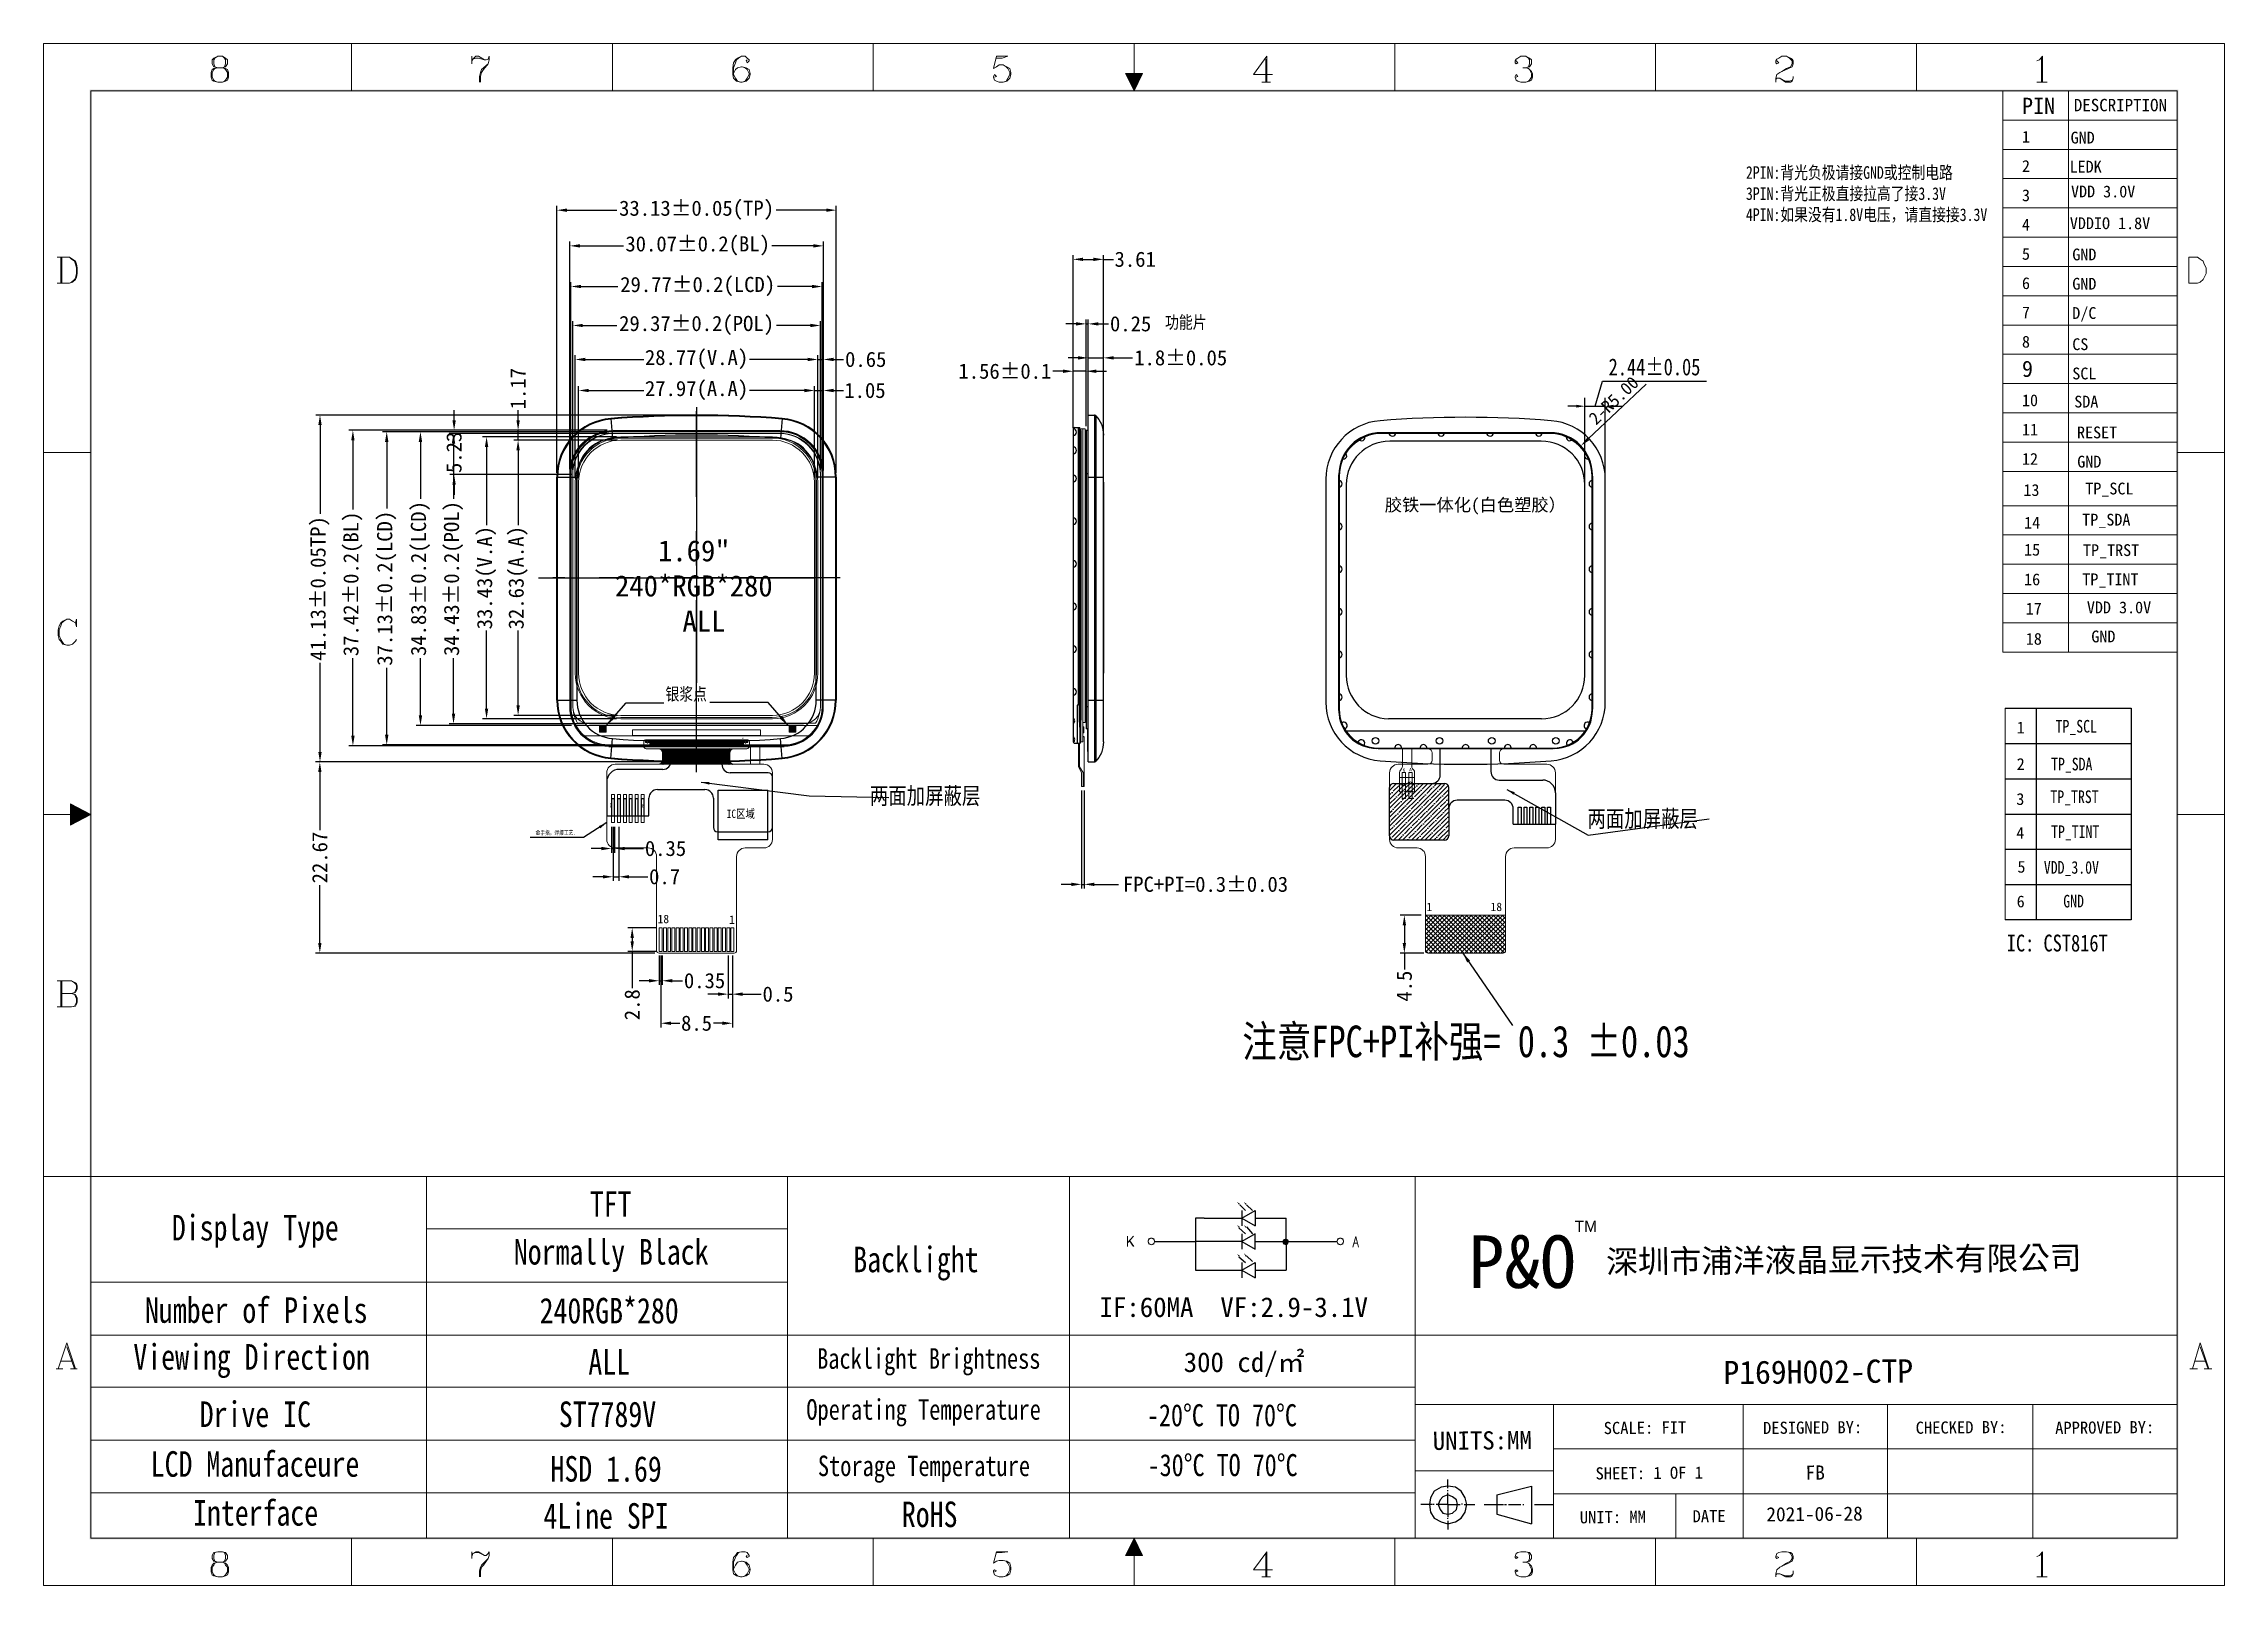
# Model space of a CAD drawing. Extents: x 1969 to 2227, y -979 to -796.
import ezdxf

# ---------------------------------------------------------------- set-up
doc = ezdxf.new("R2010")
doc.units = 0
doc.header["$LTSCALE"] = 16.335
doc.linetypes.add('_DASH', pattern=[0.6, 0.4, -0.2])
doc.linetypes.add('CENTER', pattern=[2, 1.25, -0.25, 0.25, -0.25])
for name, color, linetype in [('02___PRT_ALL_AXES', 7, 'Continuous'), ('BL-Housing', 7, 'Continuous'), ('BOARD_OUTLINE_00', 6, 'Continuous'), ('BZ', 5, 'Continuous'), ('FPC', 30, 'Continuous'), ('标注', 4, 'Continuous')]:
    doc.layers.add(name, color=color, linetype=linetype)
for name, color, linetype, lineweight in [('BL-HOU', 7, 'Continuous', 13), ('BLU', 2, 'Continuous', 5), ('dim', 3, 'Continuous', 13), ('DIM1', 7, 'Continuous', 13), ('DWG', 7, 'Continuous', 18), ('LCD', 4, 'Continuous', 9)]:
    doc.layers.add(name, color=color, linetype=linetype, lineweight=lineweight)
doc.layers.add('C00-FF-00', color=3, linetype='Continuous', true_color=0x00ff00)
doc.styles.add('88', font='')
doc.styles.add('OKV', font='PMingLiU.ttf')
doc.styles.add('RD', font='ROMAND.shx', dxfattribs={"width": 0.8})
doc.styles.add('ROMANS', font='romans.shx')
doc.styles.get("Standard").update_dxf_attribs({"font": '', "width": 0.8})
doc.styles.add('style1', font='')
doc.styles.add('宋体', font='')
doc.styles.get('88').set_extended_font_data('KaiTi_GB2312')
doc.styles.get('Standard').set_extended_font_data('NSimSun')
doc.styles.get('style1').set_extended_font_data('宋体')
doc.styles.get('宋体').set_extended_font_data('SimSun')
doc.dimstyles.new('ISO-25', dxfattribs={"dimtxt": 1.6, "dimasz": 1.2, "dimexe": 0.4, "dimexo": 0.2, "dimtad": 1, "dimtxsty": 'style1', "dimcen": 1, "dimadec": 0, "dimazin": 0, "dimtfac": 1, "dimtmove": 0, "dimatfit": 3, "dimfxl": 0.4, "dimarcsym": 0})
doc.dimstyles.new('ISO-25$0', dxfattribs={"dimtxt": 1.8, "dimasz": 1.2, "dimexe": 0.5, "dimexo": 0.5, "dimgap": 0.2, "dimtad": 0, "dimdsep": 46, "dimtxsty": '宋体', "dimcen": 2.5, "dimclrd": 3, "dimclre": 3, "dimclrt": 3, "dimadec": 0, "dimazin": 0, "dimtp": 1.2, "dimtm": 1.2, "dimtfac": 1, "dimtmove": 0, "dimatfit": 3, "dimfxl": 1, "dimtolj": 1, "dimarcsym": 0})
doc.dimstyles.get("Standard").update_dxf_attribs({"dimtxt": 2.2, "dimasz": 1.2, "dimexe": 0.5, "dimexo": 0.5, "dimgap": 0.5, "dimtad": 1, "dimzin": 0, "dimdsep": 46, "dimtxsty": 'ROMANS', "dimcen": 0, "dimadec": 0, "dimazin": 0, "dimtp": 0.0065, "dimtm": 0.0065, "dimtfac": 1, "dimtofl": 0, "dimtmove": 0, "dimatfit": 3, "dimfxl": 1, "dimtolj": 1, "dimtzin": 0, "dimarcsym": 0})
doc.dimstyles.new('副本 (2) (2)Standard', dxfattribs={"dimscale": 2, "dimtxt": 1, "dimasz": 0.5, "dimexe": 0.5, "dimexo": 0.5, "dimgap": 0.3, "dimtad": 1, "dimzin": 0, "dimdsep": 46, "dimtxsty": 'Standard', "dimcen": 0, "dimclrd": 5, "dimclre": 5, "dimclrt": 256, "dimadec": 1, "dimazin": 0, "dimtp": 0.05, "dimtm": 0.05, "dimtfac": 1, "dimtofl": 0, "dimtmove": 1, "dimatfit": 3, "dimfxl": 1, "dimtolj": 1, "dimtzin": 0, "dimarcsym": 0})
doc.dimstyles.new('副本 (2)Standard', dxfattribs={"dimscale": 2, "dimtxt": 1, "dimasz": 0.5, "dimexe": 0.5, "dimexo": 0.5, "dimgap": 0.3, "dimtad": 1, "dimzin": 0, "dimdsep": 46, "dimtxsty": 'Standard', "dimcen": 0, "dimclrd": 5, "dimclre": 5, "dimclrt": 256, "dimadec": 1, "dimazin": 0, "dimtol": 1, "dimtp": 0.05, "dimtm": 0.05, "dimtfac": 1, "dimtofl": 0, "dimtmove": 1, "dimatfit": 3, "dimfxl": 1, "dimtolj": 1, "dimtzin": 0, "dimarcsym": 0})

msp = doc.modelspace()

# ---------------------------------------------------------------- texts
at = {"linetype": 'Continuous', "lineweight": 0, "style": '宋体'}
for s, height, p in [('PIN', 1.929, (2203.413, -804.839)), ('DESCRIPTION', 1.47611, (2209.564, -804.525)), ('1', 1.4, (2203.413, -808.243)), ('GND', 1.4, (2209.183, -808.344)), ('2', 1.4, (2203.413, -811.715)), ('LEDK', 1.4, (2209.06, -811.791)), ('3', 1.4, (2203.413, -815.187)), ('VDD 3.0V', 1.4, (2209.23, -814.733)), ('VDDIO 1.8V', 1.4, (2209.093, -818.496)), ('4', 1.4, (2203.413, -818.659)), ('5', 1.4, (2203.413, -822.131)), ('GND', 1.4, (2209.381, -822.2)), ('6', 1.4, (2203.413, -825.604)), ('GND', 1.4, (2209.381, -825.672)), ('7', 1.4, (2203.413, -829.076)), ('D/C', 1.4, (2209.381, -829.145)), ('8', 1.4, (2203.413, -832.548)), ('CS', 1.4, (2209.381, -832.842)), ('9', 1.929, (2203.413, -836.02)), ('SCL', 1.4, (2209.381, -836.314)), ('10', 1.4, (2203.413, -839.492)), ('SDA', 1.4, (2209.615, -839.647)), ('11', 1.4, (2203.413, -842.965)), ('RESET', 1.4, (2209.941, -843.305)), ('12', 1.4, (2203.413, -846.437)), ('GND', 1.4, (2209.971, -846.764)), ('13', 1.4, (2203.581, -850.135)), ('14', 1.4, (2203.665, -854.007)), ('15', 1.4, (2203.665, -857.211)), ('16', 1.4, (2203.665, -860.722)), ('17', 1.4, (2203.857, -864.194)), ('18', 1.4, (2203.871, -867.777)), ('1', 1.4, (2202.789, -878.289)), ('2', 1.4, (2202.789, -882.622)), ('3', 1.4, (2202.743, -886.773)), ('4', 1.4, (2202.743, -890.789)), ('5', 1.4, (2202.879, -894.804)), ('6', 1.4, (2202.789, -898.91))]:
    msp.add_text(s, height=height, dxfattribs=at).set_placement(p)
at = {"color": 1, "insert": (2127.852, -850.442), "char_height": 1.5, "width": 44.0797, "attachment_point": 1, "style": '宋体'}
msp.add_mtext('胶铁一体化(白色塑胶）', dxfattribs=at)
at = {"linetype": 'Continuous', "lineweight": 0, "char_height": 1.4, "attachment_point": 1, "style": '宋体'}
for s, width, insert in [('{\\C1;TP_SCL}', 4.51277, (2210.92, -848.555)), ('{\\C1;TP_SDA}', 4.51277, (2210.558, -852.245)), ('{\\C1;TP_TRST}', 4.51277, (2210.648, -855.858)), ('\\pt2.8;{\\C1;TP_TINT}', 4.51277, (2210.568, -859.324)), ('{\\C1;VDD 3.0V}', 8.30201, (2211.113, -862.65)), ('{\\C1;GND}', 4.51277, (2211.64, -866.096))]:
    msp.add_mtext_dynamic_manual_height_columns(s, width=width, gutter_width=1, heights=[0], dxfattribs=dict(at, insert=insert))
at = {"color": 3, "insert": (2042.566, -872.871), "char_height": 1.5, "width": 8.86105, "attachment_point": 1}
msp.add_mtext('{\\fSimSun|b0|i0|c134|p2;银浆点}', dxfattribs=at)
at = {"color": 251, "linetype": 'ByBlock', "attachment_point": 1}
for s, width, insert, char_height in [('{\\C1;TP_SCL}', 4.51277, (2207.4, -876.694), 1.5), ('{\\C1;TP_SDA}', 4.51277, (2206.868, -881.178), 1.5), ('{\\C1;TP_TRST}', 4.51277, (2206.785, -885.047), 1.5), ('\\pt3;{\\C1;TP_TINT}', 4.51277, (2206.866, -889.2), 1.5), ('{\\C1;VDD_3.0V}', 4.51277, (2206.008, -893.426), 1.5), ('{\\C1;GND}', 4.51277, (2208.311, -897.432), 1.5), ('{\\fSimSun|b0|i0|c134|p2;\\C54;\\c39321;IC: CST816T}', 16.15384, (2201.61, -902.149), 2)]:
    msp.add_mtext_dynamic_manual_height_columns(s, width=width, gutter_width=1, heights=[0], dxfattribs=dict(at, insert=insert, char_height=char_height))
for s, insert, char_height, width, attachment_point in [('{\\fSimSun|b0|i0|c134|p2;1}', (2036.256, -886.542), 0.5, 0.45968, 3), ('{\\fSimSun|b0|i0|c134|p2;6}', (2040.077, -886.63), 0.5, 0.45968, 3), ('{\\fSimSun|b0|i0|c134|p2;IC区域}', (2049.84, -887.325), 1, 4.26041, 1), ('{\\fNSimSun|b0|i0|c134|p49;金手指，焊接工艺.}', (2027.164, -889.812), 0.5, 7.1919, 1)]:
    msp.add_mtext(s, dxfattribs=dict(insert=insert, char_height=char_height, width=width, attachment_point=attachment_point))
at = {"char_height": 1, "width": 1.48691, "style": '宋体'}
for s, insert, attachment_point in [('18', (2041.633, -899.792), 1), ('1', (2133.478, -898.363), 3), ('18', (2141.764, -898.355), 3), ('1', (2050.098, -899.89), 1)]:
    msp.add_mtext(s, dxfattribs=dict(at, insert=insert, attachment_point=attachment_point))
at = {"layer": 'BOARD_OUTLINE_00', "color": 4, "style": 'OKV'}
msp.add_text('深圳市浦洋液晶显示技术有限公司 ', height=2.75488, rotation=0.5, dxfattribs=at).set_placement((2154.117, -942.318))
at = {"layer": 'BOARD_OUTLINE_00', "color": 1, "style": '宋体'}
msp.add_text('IF:60MA  VF:2.9-3.1V ', height=2.3402, dxfattribs=at).set_placement((2094.028, -947.49))
at = {"layer": 'BOARD_OUTLINE_00', "color": 4, "style": '宋体'}
msp.add_text('300 cd/㎡ ', height=2.3402, dxfattribs=at).set_placement((2104.01, -954.017))
at = {"layer": 'BOARD_OUTLINE_00', "color": 4, "attachment_point": 7}
for s, insert, char_height in [('{\\fSimSun|b0|i0|c0;TFT}', (2033.594, -935.603), 3.03097), ('{\\fSimSun|b0|i0|c0|p2;Normally \\fSimSun|b0|i0|c134|p2;Black}', (2024.582, -942.159), 3.03097), ('{\\fSimSun|b0|i0|c0|p2;240RGB*\\fSimSun|b0|i0|c134|p2;28\\fSimSun|b0|i0|c0|p2;0}', (2027.64, -948.302), 3.03097), ('{\\fSimSun|b0|i0|c134|p2;ALL}', (2033.42, -954.322), 3.03097), ('{\\fSimSun|b0|i0|c0|p2;ST7789\\fSimSun|b0|i0|c134|p2;V}', (2029.917, -960.589), 3.03097), ('{\\fSimSun|b0|i0|c0|p2;-20%%DC TO 70%%DC }', (2099.655, -960.49), 2.61876), ('{\\fSimSun|b0|i0|c134|p2;HSD 1.69}', (2028.929, -967.064), 3.03097), ('{\\fSimSun|b0|i0|c0|p2;-\\fSimSun|b0|i0|c134|p2;3\\fSimSun|b0|i0|c0|p2;0%%DC TO 70%%DC }', (2099.737, -966.404), 2.61876), ('{\\fSimSun|b0|i0|c134|p2;4Line SPI}', (2028.088, -972.642), 3.03097)]:
    msp.add_mtext(s, dxfattribs=dict(at, insert=insert, char_height=char_height))
at = {"layer": 'BOARD_OUTLINE_00', "color": 3, "attachment_point": 7}
for s, insert, char_height in [('{\\fSimSun|b0|i0|c0;Display Type}', (1984.032, -939.302), 3.03097), ('{\\fSimSun|b0|i0|c0|p2;Backlight}', (2064.84, -943.177), 3.03097), ('{\\fSimSun|b0|i0|c0|p2;Number of \\fSimSun|b0|i0|c134|p2;P\\fSimSun|b0|i0|c0|p2;ixels}', (1980.846, -948.241), 3.03097), ('{\\fSimSun|b0|i0|c0;Viewing Direction}', (1979.468, -954.737), 3.03097), ('Backlight Brightness', (2060.549, -954.427), 2.43297), ('{\\fSimSun|b0|i0|c0;Drive IC}', (1987.336, -960.582), 3.03097), ('{\\fSimSun|b0|i0|c0|p2;Operating \\fSimSun|b0|i0|c134|p2;T\\fSimSun|b0|i0|c0|p2;emperature}', (2059.271, -960.473), 2.43297), ('{\\fSimSun|b0|i0|c0|p2;LCD \\fSimSun|b0|i0|c134|p2;M\\fSimSun|b0|i0|c0|p2;anufaceure}', (1981.525, -966.488), 3.03097), ('{\\fSimSun|b0|i0|c0|p2;Storage \\fSimSun|b0|i0|c134|p2;T\\fSimSun|b0|i0|c0|p2;emperature}', (2060.638, -967.16), 2.43297), ('{\\fSimSun|b0|i0|c0;Interface}', (1986.543, -972.282), 3.03097), ('{\\fSimSun|b0|i0|c0;RoHS}', (2070.594, -972.454), 3.03097)]:
    msp.add_mtext(s, dxfattribs=dict(at, insert=insert, char_height=char_height))
at = {"layer": 'BOARD_OUTLINE_00', "color": 4, "insert": (2150.376, -936.079), "char_height": 1.31501, "width": 5.12432, "attachment_point": 1, "style": '88'}
msp.add_mtext('{\\fArial|b0|i0|c0|p32;TM}', dxfattribs=at)
at = {"layer": 'BOARD_OUTLINE_00', "color": 4, "insert": (2137.783, -937.81), "char_height": 6.24, "attachment_point": 1, "style": '88'}
msp.add_mtext('{\\fSimSun|b0|i0|c134|p2;P&O}', dxfattribs=at)
at = {"layer": 'BOARD_OUTLINE_00', "color": 4, "attachment_point": 1, "rotation": 0.5, "style": 'OKV'}
for s, insert, char_height, width in [('{\\fSimSun|b0|i0|c0|p2;P\\fSimSun|b0|i0|c134|p2;169H002-CTP}', (2168.002, -952.695), 2.75488, 23.41612), ('{\\fFangSong|b0|i0|c134|p49;FB}', (2177.748, -965.107), 1.68, 9.64188), ('{\\fFangSong|b0|i0|c134|p49;2021-06-28}', (2173.098, -970.05), 1.68, 9.64188)]:
    msp.add_mtext(s, dxfattribs=dict(at, insert=insert, char_height=char_height, width=width))
at = {"layer": 'BOARD_OUTLINE_00', "color": 3, "attachment_point": 7, "rotation": 0.5, "style": 'OKV'}
for s, insert, char_height in [('{\\fSimSun|b0|i0|c0|p2;UNITS:MM}', (2133.553, -963.294), 2.16), ('{\\fSimSun|b0|i0|c134|p2;SCALE\\fSimSun|b0|i0|c0|p2;:\\fSimSun|b0|i0|c134|p2; FIT}', (2153.821, -961.402), 1.44), ('{\\fSimSun|b0|i0|c134|p2;DESIGNED BY\\fSimSun|b0|i0|c0|p2;:}', (2172.717, -961.389), 1.44), ('{\\fSimSun|b0|i0|c134|p2;CHECKED BY\\fSimSun|b0|i0|c0|p2;:}', (2190.813, -961.366), 1.44), ('{\\fSimSun|b0|i0|c134|p2;APPROVED BY\\fSimSun|b0|i0|c0|p2;:}', (2207.352, -961.384), 1.44), ('{\\fSimSun|b0|i0|c134|p2;SHEET\\fSimSun|b0|i0|c0|p2;:\\fSimSun|b0|i0|c134|p2; 1 OF 1}', (2152.856, -966.781), 1.44), ('{\\fSimSun|b0|i0|c134|p2;UNIT\\fSimSun|b0|i0|c0|p2;:\\fSimSun|b0|i0|c134|p2; MM}', (2150.99, -971.984), 1.44), ('{\\fSimSun|b0|i0|c134|p2;DATE}', (2164.361, -971.841), 1.44)]:
    msp.add_mtext(s, dxfattribs=dict(at, insert=insert, char_height=char_height))
at = {"layer": 'C00-FF-00', "insert": (2110.958, -912.936), "char_height": 3.74676, "width": 98.81755, "attachment_point": 1}
msp.add_mtext('{\\fNSimSun|b0|i0|c134|p49;注意FPC+PI补强= 0.3 %%P0.03}', dxfattribs=at)
at = {"layer": 'DWG', "color": 30, "lineweight": 0, "style": '宋体'}
for s, p in [('K', (2129.955, -882.827)), ('A', (2130.75, -882.802))]:
    msp.add_text(s, height=0.407, rotation=360, dxfattribs=at).set_placement(p)
at = {"layer": 'FPC', "color": 0, "insert": (2170.682, -811.032), "char_height": 1.5, "width": 37.16257, "attachment_point": 1}
msp.add_mtext('{\\fSimSun|b0|i0|c0|p2;\\C1;2PIN:\\fSimSun|b0|i0|c134|p2;背光负极请接\\fSimSun|b0|i0|c0|p2;GND\\fSimSun|b0|i0|c134|p2;或控制电路\\P3PIN:背光正极直接拉高了接3.3V\\P4PIN:如果没有1.8V电压，请直接接3.3V}', dxfattribs=at)
at = {"layer": 'FPC', "color": 3, "lineweight": 5, "insert": (2045.438, -880.703), "char_height": 0.5, "width": 3.16683, "attachment_point": 1, "style": 'RD'}
msp.add_mtext('{\\fSimSun|b0|i0|c134|p2;\\C0;单层弯折区}', dxfattribs=at)
at = {"layer": 'FPC', "color": 2, "char_height": 2, "width": 25.36362, "attachment_point": 1}
for insert in [(2066.802, -884.683), (2151.894, -887.402)]:
    msp.add_mtext('{\\fNSimSun|b0|i0|c134|p49;两面加屏蔽层}', dxfattribs=dict(at, insert=insert))
at = {"layer": 'LCD', "color": 1, "insert": (2036.575, -855.386), "char_height": 2.00104, "width": 24.62491, "attachment_point": 1, "style": '宋体'}
msp.add_mtext('{\\H1.249x;   1.69"\\P240*RGB*280\\P    ^IALL\\P}    ', dxfattribs=at)
at = {"layer": 'LCD', "color": 4, "extrusion": (0, 0, -1), "char_height": 0.2, "width": 0.09633, "attachment_point": 1, "text_direction": (-1, 0, 0), "style": '宋体'}
for insert in [(2035.26, -877.606), (2057.743, -877.606)]:
    msp.add_mtext('Ag', dxfattribs=dict(at, insert=insert))
at = {"layer": 'LCD', "color": 1, "insert": (2051.663, -878.807), "char_height": 0.15, "width": 0.28878, "attachment_point": 1}
msp.add_mtext('93', dxfattribs=at)
at = {"layer": 'LCD', "color": 1, "char_height": 0.03, "width": 0.13376, "attachment_point": 1, "rotation": 90}
for s, insert in [('GND', (2040.715, -879.482)), ('NC', (2040.835, -879.482)), ('VCOM', (2040.955, -879.482)), ('VCOM', (2041.075, -879.482)), ('VCOM', (2041.195, -879.482)), ('VCOM', (2041.315, -879.482)), ('VCOM', (2041.435, -879.482)), ('VCOM', (2041.555, -879.482)), ('DUMMY', (2041.675, -879.482)), ('AGND', (2041.795, -879.482)), ('AGND', (2041.915, -879.482)), ('AGND', (2042.035, -879.482)), ('DUMMY', (2042.155, -879.482)), ('VGH', (2042.275, -879.482)), ('VPP', (2042.395, -879.482)), ('VPP', (2042.515, -879.482)), ('VCC', (2042.635, -879.482)), ('VCC', (2042.755, -879.482)), ('VCC', (2042.875, -879.482)), ('VCC', (2042.995, -879.482)), ('VDDI', (2043.115, -879.482)), ('VDDI', (2043.235, -879.482)), ('VDDI', (2043.355, -879.482)), ('VDDI', (2043.475, -879.482)), ('VDDI_LED', (2043.595, -879.482)), ('LED_EN', (2043.715, -879.482)), ('LED_PWM', (2043.835, -879.482)), ('SDO', (2043.955, -879.482)), ('TE', (2044.075, -879.482)), ('DB17', (2044.195, -879.482)), ('DB17', (2044.315, -879.482)), ('DB17', (2044.435, -879.482)), ('DB17', (2044.555, -879.482)), ('DB17', (2044.675, -879.482)), ('DB17', (2044.795, -879.482)), ('DB17', (2044.915, -879.482)), ('DB17', (2045.035, -879.482)), ('DB17', (2045.155, -879.482)), ('DB17', (2045.275, -879.482)), ('DB17', (2045.395, -879.482)), ('DB17', (2045.515, -879.482)), ('DB17', (2045.635, -879.482)), ('DB17', (2045.755, -879.482)), ('DB17', (2045.875, -879.482)), ('DB17', (2045.995, -879.482)), ('DB17', (2046.115, -879.482)), ('DB0', (2046.235, -879.482)), ('SDA', (2046.355, -879.482)), ('DOTCLK', (2046.475, -879.482)), ('ENABL', (2046.595, -879.482)), ('HSYNC', (2046.715, -879.482)), ('VSYNC', (2046.835, -879.482)), ('RD', (2046.955, -879.482)), ('WR', (2047.075, -879.482)), ('DC', (2047.195, -879.482)), ('CS', (2047.315, -879.482)), ('RES', (2047.435, -879.482)), ('IM0', (2047.555, -879.482)), ('IM1', (2047.675, -879.482)), ('IM2', (2047.795, -879.482)), ('IM3', (2047.915, -879.482)), ('EXTC', (2048.035, -879.482)), ('DGND', (2048.155, -879.482)), ('DGND', (2048.275, -879.482)), ('DGND', (2048.395, -879.482)), ('AGND', (2048.515, -879.482)), ('AGND', (2048.635, -879.482)), ('AGND', (2048.755, -879.482)), ('AGND', (2048.875, -879.482)), ('AGND', (2048.995, -879.482)), ('AGND', (2049.115, -879.482)), ('AGND', (2049.235, -879.482)), ('AGND', (2049.355, -879.482)), ('VDD', (2049.475, -879.482)), ('VDD', (2049.595, -879.482)), ('VDD', (2049.715, -879.482)), ('VDD', (2049.835, -879.482)), ('VAP', (2049.955, -879.482)), ('VAN', (2050.075, -879.482)), ('AVCL', (2050.195, -879.482)), ('AVDD', (2050.315, -879.482)), ('VGL', (2050.435, -879.482)), ('DUMMY', (2050.555, -879.482)), ('VDDS', (2050.675, -879.482)), ('VAG', (2050.795, -879.482)), ('VCOM', (2050.915, -879.482)), ('VCOM', (2051.035, -879.482)), ('VCOM', (2051.155, -879.482)), ('VCOM', (2051.275, -879.482)), ('VCOM', (2051.395, -879.482)), ('VCOM', (2051.515, -879.482)), ('NC', (2051.635, -879.482)), ('GND', (2051.755, -879.482))]:
    msp.add_mtext(s, dxfattribs=dict(at, insert=insert))
at = {"layer": '标注', "insert": (2101.808, -828.784), "char_height": 1.5, "width": 25.36362, "attachment_point": 1}
msp.add_mtext('{\\fNSimSun|b0|i0|c134|p49;功能片}', dxfattribs=at)

# ---------------------------------------------------------------- blocks, each defined once
blk = doc.blocks.new('*D700')
at = {"layer": 'Defpoints', "color": 0}
for p in [(2061.29, -820.48), (2031.22, -847.44), (2061.29, -847.62)]:
    blk.add_point(p, dxfattribs=at)
at = {"layer": '标注', "color": 3, "lineweight": -2}
for p, q in [((2031.22, -846.94), (2031.22, -819.98)), ((2032.42, -820.48), (2037.58, -820.48)), ((2060.09, -820.48), (2055.19, -820.48)), ((2061.29, -847.12), (2061.29, -819.98))]:
    blk.add_line(p, q, dxfattribs=at)
at = {"layer": '标注', "color": 3}
for points in [[(2032.42, -820.28), (2032.42, -820.68), (2031.22, -820.48)], [(2060.09, -820.28), (2060.09, -820.68), (2061.29, -820.48)]]:
    blk.add_solid(points, dxfattribs=at)
at = {"layer": '标注', "color": 3, "insert": (2046.38, -820.48), "char_height": 1.8, "attachment_point": 5, "style": '宋体'}
blk.add_mtext('\\A1;30.07%%P0.2(BL)', dxfattribs=at)
blk = doc.blocks.new('*D701')
at = {"layer": 'Defpoints', "color": 0}
for p in [(2036.14, -842.35), (2005.5, -879.77), (2035.86, -879.77)]:
    blk.add_point(p, dxfattribs=at)
at = {"layer": '标注', "color": 3, "lineweight": -2}
for p, q in [((2035.64, -842.35), (2005, -842.35)), ((2005.5, -843.55), (2005.5, -851.75)), ((2005.5, -878.57), (2005.5, -869.36)), ((2035.36, -879.77), (2005, -879.77))]:
    blk.add_line(p, q, dxfattribs=at)
at = {"layer": '标注', "color": 3}
for points in [[(2005.3, -843.55), (2005.7, -843.55), (2005.5, -842.35)], [(2005.3, -878.57), (2005.7, -878.57), (2005.5, -879.77)]]:
    blk.add_solid(points, dxfattribs=at)
at = {"layer": '标注', "color": 3, "insert": (2005.5, -860.56), "char_height": 1.8, "attachment_point": 5, "rotation": 90, "style": '宋体'}
blk.add_mtext('\\A1;37.42%%P0.2(BL)', dxfattribs=at)
blk = doc.blocks.new('*D702')
at = {"layer": 'Defpoints', "color": 0}
for p in [(2060.24, -837.63), (2032.26, -848.52), (2060.24, -848.52)]:
    blk.add_point(p, dxfattribs=at)
at = {"layer": '标注', "color": 3, "lineweight": -2}
for p, q in [((2032.26, -848.02), (2032.26, -837.13)), ((2033.46, -837.63), (2040, -837.63)), ((2059.04, -837.63), (2052.51, -837.63)), ((2060.24, -848.02), (2060.24, -837.13))]:
    blk.add_line(p, q, dxfattribs=at)
at = {"layer": '标注', "color": 3}
for points in [[(2033.46, -837.43), (2033.46, -837.83), (2032.26, -837.63)], [(2059.04, -837.43), (2059.04, -837.83), (2060.24, -837.63)]]:
    blk.add_solid(points, dxfattribs=at)
at = {"layer": '标注', "color": 3, "insert": (2046.25, -837.63), "char_height": 1.8, "attachment_point": 5, "style": '宋体'}
blk.add_mtext('\\A1;27.97(A.A)', dxfattribs=at)
blk = doc.blocks.new('*D703')
at = {"layer": 'Defpoints', "color": 0}
for p in [(2061.14, -825.3), (2031.36, -847.52), (2061.14, -847.58)]:
    blk.add_point(p, dxfattribs=at)
at = {"layer": '标注', "color": 3, "lineweight": -2}
for p, q in [((2031.36, -847.02), (2031.36, -824.8)), ((2061.14, -847.08), (2061.14, -824.8)), ((2032.56, -825.3), (2036.93, -825.3)), ((2059.94, -825.3), (2055.84, -825.3))]:
    blk.add_line(p, q, dxfattribs=at)
at = {"layer": '标注', "color": 3}
for points in [[(2032.56, -825.1), (2032.56, -825.5), (2031.36, -825.3)], [(2059.94, -825.1), (2059.94, -825.5), (2061.14, -825.3)]]:
    blk.add_solid(points, dxfattribs=at)
at = {"layer": '标注', "color": 3, "insert": (2046.38, -825.3), "char_height": 1.8, "attachment_point": 5, "style": '宋体'}
blk.add_mtext('\\A1;29.77%%p0.2(LCD)', dxfattribs=at)
blk = doc.blocks.new('*D704')
at = {"layer": 'Defpoints', "color": 0}
for p in [(2060.64, -833.95), (2031.86, -848.52), (2060.64, -848.52)]:
    blk.add_point(p, dxfattribs=at)
at = {"layer": '标注', "color": 3, "lineweight": -2}
for p, q in [((2031.86, -848.02), (2031.86, -833.45)), ((2033.06, -833.95), (2040, -833.95)), ((2059.44, -833.95), (2052.51, -833.95)), ((2060.64, -848.02), (2060.64, -833.45))]:
    blk.add_line(p, q, dxfattribs=at)
at = {"layer": '标注', "color": 3}
for points in [[(2033.06, -833.75), (2033.06, -834.15), (2031.86, -833.95)], [(2059.44, -833.75), (2059.44, -834.15), (2060.64, -833.95)]]:
    blk.add_solid(points, dxfattribs=at)
at = {"layer": '标注', "color": 3, "insert": (2046.25, -833.95), "char_height": 1.8, "attachment_point": 5, "style": '宋体'}
blk.add_mtext('\\A1;28.77(V.A)', dxfattribs=at)
blk = doc.blocks.new('*D705')
at = {"layer": 'Defpoints', "color": 0}
for p in [(2060.94, -829.92), (2031.56, -847.52), (2060.94, -847.52)]:
    blk.add_point(p, dxfattribs=at)
at = {"layer": '标注', "color": 3, "lineweight": -2}
for p, q in [((2031.56, -847.02), (2031.56, -829.42)), ((2032.76, -829.92), (2036.8, -829.92)), ((2059.74, -829.92), (2055.71, -829.92)), ((2060.94, -847.02), (2060.94, -829.42))]:
    blk.add_line(p, q, dxfattribs=at)
at = {"layer": '标注', "color": 3}
for points in [[(2032.76, -829.72), (2032.76, -830.12), (2031.56, -829.92)], [(2059.74, -829.72), (2059.74, -830.12), (2060.94, -829.92)]]:
    blk.add_solid(points, dxfattribs=at)
at = {"layer": '标注', "color": 3, "insert": (2046.25, -829.92), "char_height": 1.8, "attachment_point": 5, "style": '宋体'}
blk.add_mtext('\\A1;29.37%%p0.2(POL)', dxfattribs=at)
blk = doc.blocks.new('*D706')
at = {"layer": 'Defpoints', "color": 0}
for p in [(2025.09, -843.52), (2037.37, -843.52), (2037.37, -876.15)]:
    blk.add_point(p, dxfattribs=at)
at = {"layer": '标注', "color": 3, "lineweight": -2}
for p, q in [((2036.87, -843.52), (2024.59, -843.52)), ((2025.09, -844.72), (2025.09, -853.59)), ((2025.09, -874.95), (2025.09, -866.08)), ((2036.87, -876.15), (2024.59, -876.15))]:
    blk.add_line(p, q, dxfattribs=at)
at = {"layer": '标注', "color": 3}
for points in [[(2024.89, -844.72), (2025.29, -844.72), (2025.09, -843.52)], [(2024.89, -874.95), (2025.29, -874.95), (2025.09, -876.15)]]:
    blk.add_solid(points, dxfattribs=at)
at = {"layer": '标注', "color": 3, "insert": (2025.09, -859.83), "char_height": 1.8, "attachment_point": 5, "rotation": 90, "style": '宋体'}
blk.add_mtext('\\A1;32.63(A.A)', dxfattribs=at)
blk = doc.blocks.new('*D707')
at = {"layer": 'Defpoints', "color": 0}
for p in [(2013.51, -842.52), (2036.43, -842.52), (2031.94, -877.35)]:
    blk.add_point(p, dxfattribs=at)
at = {"layer": '标注', "color": 3, "lineweight": -2}
for p, q in [((2035.93, -842.52), (2013.01, -842.52)), ((2013.51, -843.72), (2013.51, -850.49)), ((2013.51, -876.15), (2013.51, -869.38)), ((2031.44, -877.35), (2013.01, -877.35))]:
    blk.add_line(p, q, dxfattribs=at)
at = {"layer": '标注', "color": 3}
for points in [[(2013.31, -843.72), (2013.71, -843.72), (2013.51, -842.52)], [(2013.31, -876.15), (2013.71, -876.15), (2013.51, -877.35)]]:
    blk.add_solid(points, dxfattribs=at)
at = {"layer": '标注', "color": 3, "insert": (2013.51, -859.93), "char_height": 1.8, "attachment_point": 5, "rotation": 90, "style": '宋体'}
blk.add_mtext('\\A1;34.83%%p0.2(LCD)', dxfattribs=at)
blk = doc.blocks.new('*D708')
at = {"layer": 'Defpoints', "color": 0}
for p in [(2021.35, -843.12), (2037.26, -843.12), (2037.26, -876.55)]:
    blk.add_point(p, dxfattribs=at)
at = {"layer": '标注', "color": 3, "lineweight": -2}
for p, q in [((2036.76, -843.12), (2020.85, -843.12)), ((2021.35, -844.32), (2021.35, -853.59)), ((2021.35, -875.35), (2021.35, -866.08)), ((2036.76, -876.55), (2020.85, -876.55))]:
    blk.add_line(p, q, dxfattribs=at)
at = {"layer": '标注', "color": 3}
for points in [[(2021.15, -844.32), (2021.55, -844.32), (2021.35, -843.12)], [(2021.15, -875.35), (2021.55, -875.35), (2021.35, -876.55)]]:
    blk.add_solid(points, dxfattribs=at)
at = {"layer": '标注', "color": 3, "insert": (2021.35, -859.83), "char_height": 1.8, "attachment_point": 5, "rotation": 90, "style": '宋体'}
blk.add_mtext('\\A1;33.43(V.A)', dxfattribs=at)
blk = doc.blocks.new('*D709')
at = {"layer": 'Defpoints', "color": 0}
for p in [(2017.43, -842.72), (2036.36, -842.72), (2033.56, -877.15)]:
    blk.add_point(p, dxfattribs=at)
at = {"layer": '标注', "color": 3, "lineweight": -2}
for p, q in [((2035.86, -842.72), (2016.93, -842.72)), ((2017.43, -843.92), (2017.43, -850.49)), ((2017.43, -875.95), (2017.43, -869.38)), ((2033.06, -877.15), (2016.93, -877.15))]:
    blk.add_line(p, q, dxfattribs=at)
at = {"layer": '标注', "color": 3}
for points in [[(2017.23, -843.92), (2017.63, -843.92), (2017.43, -842.72)], [(2017.23, -875.95), (2017.63, -875.95), (2017.43, -877.15)]]:
    blk.add_solid(points, dxfattribs=at)
at = {"layer": '标注', "color": 3, "insert": (2017.43, -859.93), "char_height": 1.8, "attachment_point": 5, "rotation": 90, "style": '宋体'}
blk.add_mtext('\\A1;34.43%%p0.2(POL)', dxfattribs=at)
blk = doc.blocks.new('*D710')
at = {"layer": 'Defpoints', "color": 0}
for p in [(2061.29, -837.63), (2061.29, -847.35), (2060.24, -848.52)]:
    blk.add_point(p, dxfattribs=at)
at = {"layer": '标注', "color": 3, "lineweight": -2}
for p, q in [((2059.04, -837.63), (2057.84, -837.63)), ((2060.24, -848.02), (2060.24, -837.13)), ((2060.24, -837.63), (2061.29, -837.63)), ((2061.29, -846.85), (2061.29, -837.13)), ((2062.49, -837.63), (2063.69, -837.63))]:
    blk.add_line(p, q, dxfattribs=at)
at = {"layer": '标注', "color": 3}
for points in [[(2059.04, -837.43), (2059.04, -837.83), (2060.24, -837.63)], [(2062.49, -837.43), (2062.49, -837.83), (2061.29, -837.63)]]:
    blk.add_solid(points, dxfattribs=at)
at = {"layer": '标注', "color": 3, "insert": (2066.22, -837.63), "char_height": 1.8, "attachment_point": 5, "style": '宋体'}
blk.add_mtext('\\A1;1.05', dxfattribs=at)
blk = doc.blocks.new('*D712')
at = {"layer": 'Defpoints', "color": 0}
for p in [(2061.29, -833.95), (2061.29, -847.58), (2060.64, -848.52)]:
    blk.add_point(p, dxfattribs=at)
at = {"layer": '标注', "color": 3, "lineweight": -2}
for p, q in [((2059.44, -833.95), (2058.24, -833.95)), ((2060.64, -848.02), (2060.64, -833.45)), ((2060.64, -833.95), (2061.29, -833.95)), ((2061.29, -847.08), (2061.29, -833.45)), ((2062.49, -833.95), (2063.69, -833.95))]:
    blk.add_line(p, q, dxfattribs=at)
at = {"layer": '标注', "color": 3}
for points in [[(2059.44, -833.75), (2059.44, -834.15), (2060.64, -833.95)], [(2062.49, -833.75), (2062.49, -834.15), (2061.29, -833.95)]]:
    blk.add_solid(points, dxfattribs=at)
at = {"layer": '标注', "color": 3, "insert": (2066.31, -833.95), "char_height": 1.8, "attachment_point": 5, "style": '宋体'}
blk.add_mtext('\\A1;0.65', dxfattribs=at)
blk = doc.blocks.new('*D711')
at = {"layer": 'Defpoints', "color": 0}
for p in [(2009.51, -842.52), (2036.5, -842.52), (2035.86, -879.65)]:
    blk.add_point(p, dxfattribs=at)
at = {"layer": '标注', "color": 3, "lineweight": -2}
for p, q in [((2036, -842.52), (2009.01, -842.52)), ((2009.51, -843.72), (2009.51, -851.64)), ((2009.51, -878.45), (2009.51, -870.53)), ((2035.36, -879.65), (2009.01, -879.65))]:
    blk.add_line(p, q, dxfattribs=at)
at = {"layer": '标注', "color": 3}
for points in [[(2009.31, -843.72), (2009.71, -843.72), (2009.51, -842.52)], [(2009.31, -878.45), (2009.71, -878.45), (2009.51, -879.65)]]:
    blk.add_solid(points, dxfattribs=at)
at = {"layer": '标注', "color": 3, "insert": (2009.51, -861.08), "char_height": 1.8, "attachment_point": 5, "rotation": 90, "style": '宋体'}
blk.add_mtext('\\A1;37.13%%p0.2(LCD)', dxfattribs=at)
blk = doc.blocks.new('*D713')
at = {"layer": 'Defpoints', "color": 0}
for p in [(2025.09, -842.35), (2035.9, -842.35), (2037.26, -843.52)]:
    blk.add_point(p, dxfattribs=at)
at = {"layer": '标注', "color": 3, "lineweight": -2}
for p, q in [((2025.09, -841.15), (2025.09, -839.95)), ((2035.4, -842.35), (2024.59, -842.35)), ((2025.09, -843.52), (2025.09, -842.35)), ((2036.76, -843.52), (2024.59, -843.52)), ((2025.09, -844.72), (2025.09, -845.92))]:
    blk.add_line(p, q, dxfattribs=at)
at = {"layer": '标注', "color": 3}
for points in [[(2024.89, -841.15), (2025.29, -841.15), (2025.09, -842.35)], [(2024.89, -844.72), (2025.29, -844.72), (2025.09, -843.52)]]:
    blk.add_solid(points, dxfattribs=at)
at = {"layer": '标注', "color": 3, "insert": (2025.09, -837.41), "char_height": 1.8, "attachment_point": 5, "rotation": 90, "style": '宋体'}
blk.add_mtext('\\A1;1.17', dxfattribs=at)
blk = doc.blocks.new('*D714')
at = {"layer": 'Defpoints', "color": 0}
for p in [(2017.5, -842.35), (2035.8, -842.35), (2031.95, -847.59)]:
    blk.add_point(p, dxfattribs=at)
at = {"layer": '标注', "color": 3, "lineweight": -2}
for p, q in [((2017.5, -841.15), (2017.5, -839.95)), ((2035.3, -842.35), (2017, -842.35)), ((2017.5, -842.35), (2017.5, -842.36)), ((2031.45, -847.59), (2017, -847.59)), ((2017.5, -847.59), (2017.5, -847.57)), ((2017.5, -848.79), (2017.5, -849.99))]:
    blk.add_line(p, q, dxfattribs=at)
at = {"layer": '标注', "color": 3}
for points in [[(2017.3, -841.15), (2017.7, -841.15), (2017.5, -842.35)], [(2017.3, -848.79), (2017.7, -848.79), (2017.5, -847.59)]]:
    blk.add_solid(points, dxfattribs=at)
at = {"layer": '标注', "color": 3, "insert": (2017.5, -844.97), "char_height": 1.8, "attachment_point": 5, "rotation": 90, "style": '宋体'}
blk.add_mtext('\\A1;5.23', dxfattribs=at)
blk = doc.blocks.new('*D719')
at = {"color": 0, "lineweight": -2}
blk.add_line((2158.85, -836.89), (2151.99, -843.38), dxfattribs=at)
at = {"color": 0}
blk.add_solid([(2151.85, -843.23), (2152.12, -843.52), (2151.11, -844.2)], dxfattribs=at)
at = {"layer": 'Defpoints', "color": 0}
for p in [(2151.11, -844.2), (2147.48, -847.63)]:
    blk.add_point(p, dxfattribs=at)
at = {"color": 0, "insert": (2155, -838.81), "char_height": 1.5, "attachment_point": 5, "rotation": 43.3784, "style": '宋体'}
blk.add_mtext('\\A1;2-R5.00', dxfattribs=at)
blk = doc.blocks.new('*D720')
at = {"layer": 'Defpoints', "color": 0}
for p in [(2092.7, -833.76), (2092.7, -840.54), (2094.5, -843.49)]:
    blk.add_point(p, dxfattribs=at)
at = {"layer": '标注', "color": 3, "lineweight": -2}
for p, q in [((2091.5, -833.76), (2090.3, -833.76)), ((2092.7, -840.04), (2092.7, -833.26)), ((2092.7, -833.76), (2094.5, -833.76)), ((2094.5, -842.99), (2094.5, -833.26)), ((2095.7, -833.76), (2097.93, -833.76))]:
    blk.add_line(p, q, dxfattribs=at)
at = {"layer": '标注', "color": 3}
for points in [[(2091.5, -833.56), (2091.5, -833.96), (2092.7, -833.76)], [(2095.7, -833.56), (2095.7, -833.96), (2094.5, -833.76)]]:
    blk.add_solid(points, dxfattribs=at)
at = {"layer": '标注', "color": 3, "insert": (2103.66, -833.76), "char_height": 1.8, "attachment_point": 5, "style": '宋体'}
blk.add_mtext('\\A1;1.8%%P0.05', dxfattribs=at)
blk = doc.blocks.new('*D721')
at = {"color": 5, "lineweight": -2}
for p, q in [((2152.79, -839.49), (2153.68, -836.52)), ((2153.68, -836.52), (2166, -836.52)), ((2150.57, -839.49), (2149.57, -839.49)), ((2151.57, -849.17), (2151.57, -838.49)), ((2151.57, -839.49), (2154.01, -839.49)), ((2154.01, -849.17), (2154.01, -838.49)), ((2155.01, -839.49), (2156.01, -839.49))]:
    blk.add_line(p, q, dxfattribs=at)
at = {"color": 5}
for points in [[(2150.57, -839.32), (2150.57, -839.66), (2151.57, -839.49)], [(2155.01, -839.32), (2155.01, -839.66), (2154.01, -839.49)]]:
    blk.add_solid(points, dxfattribs=at)
at = {"layer": 'Defpoints', "color": 0}
for p in [(2154.01, -839.49), (2151.57, -850.17), (2154.01, -850.17)]:
    blk.add_point(p, dxfattribs=at)
at = {"insert": (2159.84, -834.85), "char_height": 2, "attachment_point": 5}
blk.add_mtext('\\A1;2.44±0.05', dxfattribs=at)
blk = doc.blocks.new('jsfj')
at = {"layer": 'DIM1', "color": 0}
for p, q in [((1281.38, -361.33), (1281.38, -396.16)), ((1281.63, -361.33), (1281.63, -398.46)), ((1281.88, -361.33), (1281.63, -361.33)), ((1281.88, -398.46), (1281.88, -361.33)), ((1281.63, -396.66), (1281.53, -396.66)), ((1281.53, -396.66), (1281.53, -397.36)), ((1281.53, -397.36), (1281.63, -397.36)), ((1281.63, -398.46), (1281.88, -398.46))]:
    blk.add_line(p, q, dxfattribs=at)
at = {"layer": 'DIM1'}
for p, q in [((1281.63, -361.33), (1281.38, -361.33)), ((1281.63, -396.16), (1281.38, -396.16))]:
    blk.add_line(p, q, dxfattribs=at)
blk = doc.blocks.new('sdfa')
at = {"color": 2}
for points in [[(1199.18, -387.95), (1199.05, -387.95), (1199.05, -353.58), (1199.18, -353.58)], [(1199.68, -387.95), (1199.81, -387.95), (1199.81, -353.58), (1199.68, -353.58)]]:
    blk.add_lwpolyline(points, close=True, dxfattribs=at)
blk.add_blockref('jsfj', (-82.2, 7.94))
blk = doc.blocks.new('*D715')
at = {"layer": 'Defpoints', "color": 0}
for p in [(2090.9, -835.35), (2090.9, -842.2), (2092.45, -842.37)]:
    blk.add_point(p, dxfattribs=at)
at = {"layer": '标注', "color": 3, "lineweight": -2}
for p, q in [((2090.9, -841.7), (2090.9, -834.85)), ((2092.45, -841.87), (2092.45, -834.85)), ((2089.7, -835.35), (2088.5, -835.35)), ((2092.45, -835.35), (2090.9, -835.35)), ((2093.65, -835.35), (2094.85, -835.35))]:
    blk.add_line(p, q, dxfattribs=at)
at = {"layer": '标注', "color": 3}
for points in [[(2089.7, -835.15), (2089.7, -835.55), (2090.9, -835.35)], [(2093.65, -835.15), (2093.65, -835.55), (2092.45, -835.35)]]:
    blk.add_solid(points, dxfattribs=at)
at = {"layer": '标注', "color": 3, "insert": (2082.81, -835.35), "char_height": 1.8, "attachment_point": 5, "style": '宋体'}
blk.add_mtext('\\A1;{\\fSimSun|b0|i0|c134|p2;1.56%%p0.1}', dxfattribs=at)
blk = doc.blocks.new('*D722')
at = {"layer": 'Defpoints', "color": 0}
for p in [(2094.5, -822.08), (2090.89, -842.56), (2094.5, -843.49)]:
    blk.add_point(p, dxfattribs=at)
at = {"layer": '标注', "color": 3, "lineweight": -2}
for p, q in [((2090.89, -842.06), (2090.89, -821.58)), ((2092.09, -822.08), (2093.3, -822.08)), ((2094.5, -842.99), (2094.5, -821.58)), ((2094.5, -822.08), (2095.7, -822.08))]:
    blk.add_line(p, q, dxfattribs=at)
at = {"layer": '标注', "color": 3}
for points in [[(2092.09, -821.88), (2092.09, -822.28), (2090.89, -822.08)], [(2093.3, -821.88), (2093.3, -822.28), (2094.5, -822.08)]]:
    blk.add_solid(points, dxfattribs=at)
at = {"layer": '标注', "color": 3, "insert": (2098.26, -822.08), "char_height": 1.8, "attachment_point": 5, "style": '宋体'}
blk.add_mtext('\\A1;3.61', dxfattribs=at)
blk = doc.blocks.new('*D723')
at = {"layer": 'Defpoints', "color": 0}
for p in [(2062.82, -816.25), (2029.68, -847.89), (2062.82, -847.89)]:
    blk.add_point(p, dxfattribs=at)
at = {"layer": '标注', "color": 3, "lineweight": -2}
for p, q in [((2029.68, -847.39), (2029.68, -815.75)), ((2030.88, -816.25), (2036.8, -816.25)), ((2061.62, -816.25), (2055.69, -816.25)), ((2062.82, -847.39), (2062.82, -815.75))]:
    blk.add_line(p, q, dxfattribs=at)
at = {"layer": '标注', "color": 3}
for points in [[(2030.88, -816.05), (2030.88, -816.45), (2029.68, -816.25)], [(2061.62, -816.05), (2061.62, -816.45), (2062.82, -816.25)]]:
    blk.add_solid(points, dxfattribs=at)
at = {"layer": '标注', "color": 3, "insert": (2046.25, -816.25), "char_height": 1.8, "attachment_point": 5, "style": '宋体'}
blk.add_mtext('\\A1;33.13%%P0.05(TP)', dxfattribs=at)
blk = doc.blocks.new('*D724')
at = {"layer": 'Defpoints', "color": 0}
for p in [(2046.24, -840.54), (2001.6, -881.68), (2046.86, -881.68)]:
    blk.add_point(p, dxfattribs=at)
at = {"layer": '标注', "color": 3, "lineweight": -2}
for p, q in [((2045.74, -840.54), (2001.1, -840.54)), ((2001.6, -841.74), (2001.6, -852.27)), ((2001.6, -880.48), (2001.6, -869.94)), ((2046.36, -881.68), (2001.1, -881.68))]:
    blk.add_line(p, q, dxfattribs=at)
at = {"layer": '标注', "color": 3}
for points in [[(2001.4, -841.74), (2001.8, -841.74), (2001.6, -840.54)], [(2001.4, -880.48), (2001.8, -880.48), (2001.6, -881.68)]]:
    blk.add_solid(points, dxfattribs=at)
at = {"layer": '标注', "color": 3, "insert": (2001.6, -861.11), "char_height": 1.8, "attachment_point": 5, "rotation": 90, "style": '宋体'}
blk.add_mtext('\\A1;41.13%%P0.05TP)', dxfattribs=at)
blk = doc.blocks.new('*D725')
at = {"layer": 'Defpoints', "color": 0}
for p in [(2092.7, -829.73), (2092.45, -842.37), (2092.7, -842.37)]:
    blk.add_point(p, dxfattribs=at)
at = {"layer": '标注', "color": 3, "lineweight": -2}
for p, q in [((2091.25, -829.73), (2090.05, -829.73)), ((2092.45, -841.87), (2092.45, -829.23)), ((2092.45, -829.73), (2092.7, -829.73)), ((2092.7, -841.87), (2092.7, -829.23)), ((2093.9, -829.73), (2095.1, -829.73))]:
    blk.add_line(p, q, dxfattribs=at)
at = {"layer": '标注', "color": 3}
for points in [[(2091.25, -829.53), (2091.25, -829.93), (2092.45, -829.73)], [(2093.9, -829.53), (2093.9, -829.93), (2092.7, -829.73)]]:
    blk.add_solid(points, dxfattribs=at)
at = {"layer": '标注', "color": 3, "insert": (2097.72, -829.73), "char_height": 1.8, "attachment_point": 5, "style": '宋体'}
blk.add_mtext('\\A1;0.25', dxfattribs=at)
blk = doc.blocks.new('*D716')
at = {"color": 3, "lineweight": -2}
for p, q in [((2091.9, -885.08), (2091.9, -896.69)), ((2092.2, -885.08), (2092.2, -896.69)), ((2090.7, -896.19), (2089.5, -896.19)), ((2091.9, -896.19), (2092.2, -896.19)), ((2093.4, -896.19), (2096.27, -896.19))]:
    blk.add_line(p, q, dxfattribs=at)
at = {"color": 3}
for points in [[(2090.7, -895.99), (2090.7, -896.39), (2091.9, -896.19)], [(2093.4, -895.99), (2093.4, -896.39), (2092.2, -896.19)]]:
    blk.add_solid(points, dxfattribs=at)
at = {"layer": 'Defpoints', "color": 0}
for p in [(2091.9, -884.58), (2092.2, -884.58), (2091.9, -896.19)]:
    blk.add_point(p, dxfattribs=at)
at = {"color": 3, "insert": (2106.6, -896.19), "char_height": 1.8, "attachment_point": 5, "style": '宋体'}
blk.add_mtext('\\A1;FPC+PI=0.3%%p0.03', dxfattribs=at)
blk = doc.blocks.new('*D726')
at = {"layer": 'Defpoints', "color": 0}
for p in [(2038.62, -901.34), (2042, -901.34), (2042, -904.14)]:
    blk.add_point(p, dxfattribs=at)
at = {"layer": '标注', "color": 3, "lineweight": -2}
for p, q in [((2041.5, -901.34), (2038.12, -901.34)), ((2041.5, -904.14), (2038.12, -904.14)), ((2038.62, -902.54), (2038.62, -902.94)), ((2038.62, -904.14), (2038.62, -908.48))]:
    blk.add_line(p, q, dxfattribs=at)
at = {"layer": '标注', "color": 3}
for points in [[(2038.42, -902.54), (2038.82, -902.54), (2038.62, -901.34)], [(2038.42, -902.94), (2038.82, -902.94), (2038.62, -904.14)]]:
    blk.add_solid(points, dxfattribs=at)
at = {"layer": '标注', "color": 3, "insert": (2038.62, -910.46), "char_height": 1.8, "attachment_point": 5, "rotation": 90, "style": '宋体'}
blk.add_mtext('\\A1;2.8', dxfattribs=at)
blk = doc.blocks.new('*D727')
at = {"layer": 'Defpoints', "color": 0}
for p in [(2041.83, -904.14), (2042.18, -904.14), (2042.18, -907.62)]:
    blk.add_point(p, dxfattribs=at)
at = {"layer": '标注', "color": 3, "lineweight": -2}
for p, q in [((2041.83, -904.64), (2041.83, -908.12)), ((2042.18, -904.64), (2042.18, -908.12)), ((2040.63, -907.62), (2039.43, -907.62)), ((2041.83, -907.62), (2042.18, -907.62)), ((2043.38, -907.62), (2044.58, -907.62))]:
    blk.add_line(p, q, dxfattribs=at)
at = {"layer": '标注', "color": 3}
for points in [[(2040.63, -907.42), (2040.63, -907.82), (2041.83, -907.62)], [(2043.38, -907.42), (2043.38, -907.82), (2042.18, -907.62)]]:
    blk.add_solid(points, dxfattribs=at)
at = {"layer": '标注', "color": 3, "insert": (2047.2, -907.62), "char_height": 1.8, "attachment_point": 5, "style": '宋体'}
blk.add_mtext('\\A1;0.35', dxfattribs=at)
blk = doc.blocks.new('*D728')
at = {"layer": 'Defpoints', "color": 0}
for p in [(2050, -904.14), (2050.5, -904.14), (2050, -909.21)]:
    blk.add_point(p, dxfattribs=at)
at = {"layer": '标注', "color": 3, "lineweight": -2}
for p, q in [((2050, -904.64), (2050, -909.71)), ((2050.5, -904.64), (2050.5, -909.71)), ((2048.8, -909.21), (2047.6, -909.21)), ((2050, -909.21), (2050.5, -909.21)), ((2051.7, -909.21), (2053.93, -909.21))]:
    blk.add_line(p, q, dxfattribs=at)
at = {"layer": '标注', "color": 3}
for points in [[(2048.8, -909.01), (2048.8, -909.41), (2050, -909.21)], [(2051.7, -909.01), (2051.7, -909.41), (2050.5, -909.21)]]:
    blk.add_solid(points, dxfattribs=at)
at = {"layer": '标注', "color": 3, "insert": (2055.91, -909.21), "char_height": 1.8, "attachment_point": 5, "style": '宋体'}
blk.add_mtext('\\A1;0.5', dxfattribs=at)
blk = doc.blocks.new('*D717')
at = {"layer": 'Defpoints', "color": 0}
for p in [(2042, -904.14), (2050.5, -904.14), (2050.5, -912.66)]:
    blk.add_point(p, dxfattribs=at)
at = {"layer": '标注', "color": 3, "lineweight": -2}
for p, q in [((2042, -904.64), (2042, -913.16)), ((2050.5, -904.64), (2050.5, -913.16)), ((2043.2, -912.66), (2044.27, -912.66)), ((2049.3, -912.66), (2048.24, -912.66))]:
    blk.add_line(p, q, dxfattribs=at)
at = {"layer": '标注', "color": 3}
for points in [[(2043.2, -912.46), (2043.2, -912.86), (2042, -912.66)], [(2049.3, -912.46), (2049.3, -912.86), (2050.5, -912.66)]]:
    blk.add_solid(points, dxfattribs=at)
at = {"layer": '标注', "color": 3, "insert": (2046.25, -912.66), "char_height": 1.8, "attachment_point": 5, "style": '宋体'}
blk.add_mtext('\\A1;8.5', dxfattribs=at)
blk = doc.blocks.new('*D718')
at = {"color": 3, "lineweight": -2}
for p, q in [((2132.18, -899.84), (2129.68, -899.84)), ((2130.18, -901.04), (2130.18, -903.14)), ((2132.48, -904.34), (2129.68, -904.34)), ((2130.18, -904.34), (2130.18, -906.27))]:
    blk.add_line(p, q, dxfattribs=at)
at = {"color": 3}
for points in [[(2129.98, -901.04), (2130.38, -901.04), (2130.18, -899.84)], [(2129.98, -903.14), (2130.38, -903.14), (2130.18, -904.34)]]:
    blk.add_solid(points, dxfattribs=at)
at = {"layer": 'Defpoints', "color": 0}
for p in [(2130.18, -899.84), (2132.68, -899.84), (2132.98, -904.34)]:
    blk.add_point(p, dxfattribs=at)
at = {"color": 3, "insert": (2130.18, -908.26), "char_height": 1.8, "attachment_point": 5, "rotation": 90, "style": '宋体'}
blk.add_mtext('\\A1;4.5', dxfattribs=at)
blk = doc.blocks.new('*D729')
at = {"layer": 'Defpoints', "color": 0}
for p in [(2001.6, -881.68), (2001.58, -904.34), (2041.8, -904.34)]:
    blk.add_point(p, dxfattribs=at)
at = {"layer": '标注', "color": 3, "lineweight": -2}
for p, q in [((2001.1, -881.68), (2001.08, -881.68)), ((2001.58, -882.88), (2001.58, -889.75)), ((2001.58, -903.14), (2001.58, -896.27)), ((2041.3, -904.34), (2001.08, -904.34))]:
    blk.add_line(p, q, dxfattribs=at)
at = {"layer": '标注', "color": 3}
for points in [[(2001.38, -882.88), (2001.78, -882.88), (2001.58, -881.68)], [(2001.38, -903.14), (2001.78, -903.14), (2001.58, -904.34)]]:
    blk.add_solid(points, dxfattribs=at)
at = {"layer": '标注', "color": 3, "insert": (2001.58, -893.01), "char_height": 1.8, "attachment_point": 5, "rotation": 90, "style": '宋体'}
blk.add_mtext('\\A1;22.67', dxfattribs=at)
blk = doc.blocks.new('*D730')
at = {"layer": 'Defpoints', "color": 0}
for p in [(2036.35, -888.85), (2037.05, -888.85), (2037.05, -895.29)]:
    blk.add_point(p, dxfattribs=at)
at = {"layer": '标注', "color": 3, "lineweight": -2}
for p, q in [((2036.35, -889.35), (2036.35, -895.79)), ((2037.05, -889.35), (2037.05, -895.79)), ((2035.15, -895.29), (2033.95, -895.29)), ((2036.35, -895.29), (2037.05, -895.29)), ((2038.25, -895.29), (2040.47, -895.29))]:
    blk.add_line(p, q, dxfattribs=at)
at = {"layer": '标注', "color": 3}
for points in [[(2035.15, -895.09), (2035.15, -895.49), (2036.35, -895.29)], [(2038.25, -895.09), (2038.25, -895.49), (2037.05, -895.29)]]:
    blk.add_solid(points, dxfattribs=at)
at = {"layer": '标注', "color": 3, "insert": (2042.46, -895.29), "char_height": 1.8, "attachment_point": 5, "style": '宋体'}
blk.add_mtext('\\A1;0.7', dxfattribs=at)
blk = doc.blocks.new('*D731')
at = {"layer": 'Defpoints', "color": 0}
for p in [(2036.17, -888.85), (2036.52, -888.85), (2036.52, -891.94)]:
    blk.add_point(p, dxfattribs=at)
at = {"layer": '标注', "color": 3, "lineweight": -2}
for p, q in [((2036.17, -889.35), (2036.17, -892.44)), ((2036.52, -889.35), (2036.52, -892.44)), ((2034.97, -891.94), (2033.77, -891.94)), ((2036.17, -891.94), (2036.52, -891.94)), ((2037.72, -891.94), (2039.95, -891.94))]:
    blk.add_line(p, q, dxfattribs=at)
at = {"layer": '标注', "color": 3}
for points in [[(2034.97, -891.74), (2034.97, -892.14), (2036.17, -891.94)], [(2037.72, -891.74), (2037.72, -892.14), (2036.52, -891.94)]]:
    blk.add_solid(points, dxfattribs=at)
at = {"layer": '标注', "color": 3, "insert": (2042.57, -891.94), "char_height": 1.8, "attachment_point": 5, "style": '宋体'}
blk.add_mtext('\\A1;0.35', dxfattribs=at)

# ---------------------------------------------------------------- dimensions: what is measured, and where the dimension line sits
dim = msp.add_linear_dim(base=(2154.01, -839.49), p1=(2151.57, -850.171), p2=(2154.01, -850.171), dimstyle='副本 (2)Standard')
dim.commit()
dim.dimension.update_dxf_attribs({"geometry": '*D721', "text_midpoint": (2154.281, -834.845)})
dim = msp.add_radius_dim(center=(2147.479, -847.635), mpoint=(2151.113, -844.201), text='2-<>', dimstyle='Standard', override={"dimtxt": 1.5, "dimtxsty": '宋体'})
dim.commit()
dim.dimension.update_dxf_attribs({"geometry": '*D719', "text_midpoint": (2154.997, -838.811)})
dim = msp.add_linear_dim(base=(2091.904, -896.19), p1=(2092.204, -884.583), p2=(2091.904, -884.583), angle=180, text='FPC+PI=<>%%p0.03', dimstyle='ISO-25$0', override={"dimtxsty": '宋体'})
dim.commit()
dim.dimension.update_dxf_attribs({"geometry": '*D716', "text_midpoint": (2106.599, -896.19), "dimtype": 160})
dim = msp.add_linear_dim(base=(2130.177, -899.844), p1=(2132.98, -904.344), p2=(2132.68, -899.844), angle=90, dimstyle='ISO-25$0', override={"dimtxsty": '宋体'})
dim.commit()
dim.dimension.update_dxf_attribs({"geometry": '*D718', "text_midpoint": (2130.177, -908.264), "dimtype": 160})
at = {"layer": '标注'}
for base, p1, p2, text, picture, middle in [((2062.816, -816.25), (2029.682, -847.888), (2062.816, -847.888), '<>%%P0.05(TP)', '*D723', (2046.249, -816.25)), ((2061.286, -820.477), (2031.216, -847.444), (2061.286, -847.622), '<>%%P0.2(BL)', '*D700', (2046.382, -820.477)), ((2061.137, -825.3), (2031.365, -847.517), (2061.137, -847.578), '<>%%p0.2(LCD)', '*D703', (2046.382, -825.3)), ((2060.937, -829.923), (2031.565, -847.517), (2060.937, -847.517), '<>%%p0.2(POL)', '*D705', (2046.251, -829.923)), ((2092.704, -833.759), (2094.504, -843.485), (2092.704, -840.542), '<>%%P0.05', '*D720', (2103.664, -833.759))]:
    dim = msp.add_linear_dim(base=base, p1=p1, p2=p2, text=text, dimstyle='ISO-25$0', override={"dimtxsty": '宋体'}, dxfattribs=at)
    dim.commit()
    dim.dimension.update_dxf_attribs({"geometry": picture, "text_midpoint": middle, "dimtype": 160})
for base, p1, p2, picture, middle in [((2094.504, -822.081), (2090.895, -842.561), (2094.504, -843.485), '*D722', (2098.259, -822.081)), ((2092.704, -829.727), (2092.454, -842.367), (2092.704, -842.367), '*D725', (2097.724, -829.727)), ((2061.286, -833.948), (2060.637, -848.517), (2061.286, -847.576), '*D712', (2066.306, -833.948)), ((2061.286, -837.626), (2060.237, -848.517), (2061.286, -847.351), '*D710', (2066.221, -837.626)), ((2042.176, -907.622), (2041.826, -904.144), (2042.176, -904.144), '*D727', (2047.196, -907.622))]:
    dim = msp.add_linear_dim(base=base, p1=p1, p2=p2, dimstyle='ISO-25$0', override={"dimtxsty": '宋体'}, dxfattribs=at)
    dim.commit()
    dim.dimension.update_dxf_attribs({"geometry": picture, "text_midpoint": middle})
for base, p1, p2, text, picture, middle in [((2060.637, -833.948), (2031.865, -848.517), (2060.637, -848.517), '<>(V.A)', '*D704', (2046.251, -833.948)), ((2060.237, -837.626), (2032.265, -848.517), (2060.237, -848.517), '<>(A.A)', '*D702', (2046.251, -837.626))]:
    dim = msp.add_linear_dim(base=base, p1=p1, p2=p2, text=text, dimstyle='ISO-25$0', override={"dimtxsty": '宋体'}, dxfattribs=at)
    dim.commit()
    dim.dimension.update_dxf_attribs({"geometry": picture, "text_midpoint": middle})
for base, p1, p2, picture, middle in [((2025.09, -842.351), (2037.265, -843.517), (2035.901, -842.351), '*D713', (2025.09, -837.411)), ((2017.4951, -842.3523), (2031.9453, -847.5867), (2035.7999, -842.3523), '*D714', (2017.4951, -844.9695)), ((2001.583, -904.344), (2001.604, -881.675), (2041.801, -904.344), '*D729', (2001.583, -893.009))]:
    dim = msp.add_linear_dim(base=base, p1=p1, p2=p2, angle=90, dimstyle='ISO-25$0', override={"dimtxsty": '宋体'}, dxfattribs=at)
    dim.commit()
    dim.dimension.update_dxf_attribs({"geometry": picture, "text_midpoint": middle})
for base, p1, p2, angle, text, picture, middle in [((2090.898, -835.347), (2092.454, -842.367), (2090.898, -842.198), 180, '{\\fSimSun|b0|i0|c134|p2;<>%%p0.1}', '*D715', (2082.813, -835.347)), ((2009.506, -842.517), (2035.865, -879.651), (2036.496, -842.517), 90, '<>%%p0.2(LCD)', '*D711', (2009.506, -861.084)), ((2013.507, -842.517), (2031.939, -877.351), (2036.433, -842.517), 90, '<>%%p0.2(LCD)', '*D707', (2013.507, -859.934)), ((2017.429, -842.717), (2033.565, -877.151), (2036.365, -842.717), 90, '<>%%p0.2(POL)', '*D709', (2017.429, -859.934)), ((2021.35, -843.117), (2037.265, -876.551), (2037.265, -843.117), 90, '<>(V.A)', '*D708', (2021.35, -859.834)), ((2025.091, -843.517), (2037.368, -876.151), (2037.368, -843.517), 90, '<>(A.A)', '*D706', (2025.091, -859.834))]:
    dim = msp.add_linear_dim(base=base, p1=p1, p2=p2, angle=angle, text=text, dimstyle='ISO-25$0', override={"dimtxsty": '宋体'}, dxfattribs=at)
    dim.commit()
    dim.dimension.update_dxf_attribs({"geometry": picture, "text_midpoint": middle})
for base, p1, p2, text, picture, middle in [((2001.604, -881.675), (2046.241, -840.542), (2046.862, -881.675), '<>%%P0.05TP)', '*D724', (2001.604, -861.108)), ((2005.496, -879.771), (2036.141, -842.352), (2035.856, -879.771), '<>%%P0.2(BL)', '*D701', (2005.496, -860.556))]:
    dim = msp.add_linear_dim(base=base, p1=p1, p2=p2, angle=90, text=text, dimstyle='ISO-25$0', override={"dimtxsty": '宋体'}, dxfattribs=at)
    dim.commit()
    dim.dimension.update_dxf_attribs({"geometry": picture, "text_midpoint": middle, "dimtype": 160})
for base, p1, p2, picture, middle in [((2036.524, -891.935), (2036.174, -888.848), (2036.524, -888.848), '*D731', (2042.569, -891.935)), ((2037.049, -895.293), (2036.349, -888.848), (2037.049, -888.848), '*D730', (2042.459, -895.293)), ((2050.501, -912.658), (2042.001, -904.144), (2050.501, -904.144), '*D717', (2046.251, -912.658)), ((2050.001, -909.213), (2050.501, -904.144), (2050.001, -904.144), '*D728', (2055.906, -909.213))]:
    dim = msp.add_linear_dim(base=base, p1=p1, p2=p2, dimstyle='ISO-25$0', override={"dimtxsty": '宋体'}, dxfattribs=at)
    dim.commit()
    dim.dimension.update_dxf_attribs({"geometry": picture, "text_midpoint": middle, "dimtype": 160})
dim = msp.add_linear_dim(base=(2038.623, -901.344), p1=(2042.001, -904.144), p2=(2042.001, -901.344), angle=90, dimstyle='ISO-25$0', override={"dimtxsty": '宋体'}, dxfattribs=at)
dim.commit()
dim.dimension.update_dxf_attribs({"geometry": '*D726', "text_midpoint": (2038.623, -910.458), "dimtype": 160})

# ---------------------------------------------------------------- hatches: boundary and pattern name
h = msp.add_hatch()
h.set_pattern_fill('ANSI37', color=3, style=0)
h.set_pattern_definition([(45, (1918.562, -974.14133), (-0.08838835, 0.08838835), []), (135, (1918.562, -974.14133), (-0.08838835, -0.08838835), [])])
h.paths.add_polyline_path([(2050.707, -881.951, -0.4142136), (2050.207, -881.451), (2050.207, -880.601, -0.4142136), (2050.707, -880.101), (2041.707, -880.101, -0.4142136), (2042.207, -880.601), (2042.207, -881.451, -0.4142136), (2041.707, -881.951)])
h.paths.add_polyline_path([(2045.4, -880.611), (2048.435, -880.611), (2048.435, -881.523), (2045.4, -881.523)], flags=24)
h = msp.add_hatch()
h.set_pattern_fill('ANSI35', color=256, scale=3, style=0)
h.set_pattern_definition([(45, (1669.45685, -996.1311), (-0.5303301, 0.5303301), []), (45, (1669.9872, -996.1311), (-0.5303301, 0.5303301), [0.9375, -0.1875, 0, -0.1875])])
h.paths.add_polyline_path([(2134.934, -890.951, 0.4142136), (2135.434, -890.451), (2135.434, -887.219), (2135.434, -884.719, 0.4142136), (2134.934, -884.219), (2133.434, -884.219), (2128.934, -884.219, 0.4142136), (2128.434, -884.719), (2128.434, -890.451, 0.4142136), (2128.934, -890.951)])
at = {"layer": 'BL-HOU'}
h = msp.add_hatch(color=7, dxfattribs=at)
h.dxf.hatch_style = 2
h.paths.add_polyline_path([(2097.094, -800.036), (2099.148, -800.036), (2098.121, -802.09)])
h = msp.add_hatch(color=7, dxfattribs=at)
h.dxf.hatch_style = 2
h.paths.add_polyline_path([(2005.343, -801.976), (1974.532, -802.205), (1974.304, -801.976)])
h = msp.add_hatch(color=7, dxfattribs=at)
h.dxf.hatch_style = 2
h.paths.add_polyline_path([(1974.532, -802.205), (1974.304, -801.976), (1974.532, -948.731)])
h = msp.add_hatch(color=7, dxfattribs=at)
h.dxf.hatch_style = 2
h.paths.add_polyline_path([(1974.304, -801.976), (1974.532, -948.731), (1974.304, -948.731)])
h = msp.add_hatch(color=7, dxfattribs=at)
h.dxf.hatch_style = 2
h.paths.add_polyline_path([(1974.532, -802.09), (1974.304, -802.09), (1974.532, -973.609)])
h = msp.add_hatch(color=7, dxfattribs=at)
h.dxf.hatch_style = 2
h.paths.add_polyline_path([(1974.304, -802.09), (1974.532, -973.609), (1974.304, -973.837)])
h = msp.add_hatch(color=7, dxfattribs=at)
h.dxf.hatch_style = 2
h.paths.add_polyline_path([(2221.71, -802.205), (2221.938, -801.976), (1974.418, -802.205)])
h = msp.add_hatch(color=7, dxfattribs=at)
h.dxf.hatch_style = 2
h.paths.add_polyline_path([(2221.938, -801.976), (1974.418, -802.205), (1974.418, -801.976)])
h = msp.add_hatch(color=7, dxfattribs=at)
h.dxf.hatch_style = 2
h.paths.add_polyline_path([(2005.343, -802.205), (2005.343, -801.976), (1974.532, -802.205)])
h = msp.add_hatch(color=7, dxfattribs=at)
h.dxf.hatch_style = 2
h.paths.add_polyline_path([(2221.71, -802.205), (2221.938, -801.976), (2197.06, -802.205)])
h = msp.add_hatch(color=7, dxfattribs=at)
h.dxf.hatch_style = 2
h.paths.add_polyline_path([(2221.938, -801.976), (2197.06, -802.205), (2197.06, -801.976)])
h = msp.add_hatch(color=7, dxfattribs=at)
h.dxf.hatch_style = 2
h.paths.add_polyline_path([(2221.938, -948.731), (2221.71, -802.205), (2221.938, -801.976)])
h = msp.add_hatch(color=7, dxfattribs=at)
h.dxf.hatch_style = 2
h.paths.add_polyline_path([(2221.938, -973.837), (2221.71, -802.205), (2221.938, -801.976)])
h = msp.add_hatch(color=7, dxfattribs=at)
h.dxf.hatch_style = 2
h.paths.add_polyline_path([(2221.71, -948.731), (2221.938, -948.731), (2221.71, -802.205)])
h = msp.add_hatch(color=7, dxfattribs=at)
h.dxf.hatch_style = 2
h.paths.add_polyline_path([(2221.71, -973.609), (2221.938, -973.837), (2221.71, -802.205)])
h = msp.add_hatch(color=7, dxfattribs=at)
h.dxf.hatch_style = 2
h.paths.add_polyline_path([(1972.021, -886.651), (1972.021, -889.162), (1974.418, -887.907)])
h = msp.add_hatch(color=7, dxfattribs=at)
h.dxf.hatch_style = 2
h.paths.add_polyline_path([(1974.532, -973.609), (1974.304, -973.837), (2221.71, -973.609)])
h = msp.add_hatch(color=7, dxfattribs=at)
h.dxf.hatch_style = 2
h.paths.add_polyline_path([(1974.304, -973.837), (2221.71, -973.609), (2221.938, -973.837)])
h = msp.add_hatch(color=7, dxfattribs=at)
h.dxf.hatch_style = 2
h.paths.add_polyline_path([(2097.094, -975.777), (2099.148, -975.777), (2098.121, -973.723)])
at = {"layer": 'BOARD_OUTLINE_00'}
h = msp.add_hatch(color=1, dxfattribs=at)
h.dxf.hatch_style = 2
h.paths.add_polyline_path([(2110.677, -934.073), (2110.334, -933.845), (2110.563, -934.187)])
h = msp.add_hatch(color=1, dxfattribs=at)
h.dxf.hatch_style = 2
h.paths.add_polyline_path([(2111.476, -934.073), (2111.133, -933.845), (2111.361, -934.187)])
h = msp.add_hatch(color=1, dxfattribs=at)
h.dxf.hatch_style = 2
h.paths.add_polyline_path([(2099.836, -938.181), (2099.95, -938.295), (2099.721, -938.524)])
h = msp.add_hatch(color=1, dxfattribs=at)
h.dxf.hatch_style = 2
h.paths.add_polyline_path([(2099.95, -938.295), (2099.721, -938.524), (2099.836, -938.524)])
h = msp.add_hatch(color=1, dxfattribs=at)
h.dxf.hatch_style = 2
h.paths.add_polyline_path([(2099.721, -938.524), (2099.836, -938.524), (2099.836, -938.866)])
h = msp.add_hatch(color=1, dxfattribs=at)
h.dxf.hatch_style = 2
h.paths.add_polyline_path([(2100.178, -938.067), (2100.178, -938.181), (2099.836, -938.181)])
h = msp.add_hatch(color=1, dxfattribs=at)
h.dxf.hatch_style = 2
h.paths.add_polyline_path([(2100.178, -938.181), (2099.836, -938.181), (2099.95, -938.295)])
h = msp.add_hatch(color=1, dxfattribs=at)
h.dxf.hatch_style = 2
h.paths.add_polyline_path([(2099.836, -938.524), (2099.836, -938.866), (2099.95, -938.752)])
h = msp.add_hatch(color=1, dxfattribs=at)
h.dxf.hatch_style = 2
h.paths.add_polyline_path([(2100.52, -938.181), (2100.406, -938.295), (2100.178, -938.067)])
h = msp.add_hatch(color=1, dxfattribs=at)
h.dxf.hatch_style = 2
h.paths.add_polyline_path([(2100.406, -938.295), (2100.178, -938.067), (2100.178, -938.181)])
h = msp.add_hatch(color=1, dxfattribs=at)
h.dxf.hatch_style = 2
h.paths.add_polyline_path([(2100.52, -938.524), (2100.52, -938.181), (2100.406, -938.295)])
h = msp.add_hatch(color=1, dxfattribs=at)
h.dxf.hatch_style = 2
h.paths.add_polyline_path([(2100.52, -938.866), (2100.406, -938.752), (2100.634, -938.524)])
h = msp.add_hatch(color=1, dxfattribs=at)
h.dxf.hatch_style = 2
h.paths.add_polyline_path([(2100.406, -938.752), (2100.634, -938.524), (2100.52, -938.524)])
h = msp.add_hatch(color=1, dxfattribs=at)
h.dxf.hatch_style = 2
h.paths.add_polyline_path([(2100.634, -938.524), (2100.52, -938.524), (2100.52, -938.181)])
h = msp.add_hatch(color=1, dxfattribs=at)
h.dxf.hatch_style = 2
h.paths.add_polyline_path([(2110.677, -936.812), (2110.334, -936.584), (2110.563, -936.926)])
h = msp.add_hatch(color=1, dxfattribs=at)
h.dxf.hatch_style = 2
h.paths.add_polyline_path([(2111.476, -936.812), (2111.133, -936.584), (2111.361, -936.926)])
h = msp.add_hatch(color=1, dxfattribs=at)
h.dxf.hatch_style = 2
h.paths.add_polyline_path([(2115.812, -938.295), (2115.698, -938.524), (2116.154, -938.524)])
h = msp.add_hatch(color=1, dxfattribs=at)
h.dxf.hatch_style = 2
h.paths.add_polyline_path([(2115.698, -938.524), (2115.812, -938.866), (2116.154, -938.524)])
h = msp.add_hatch(color=1, dxfattribs=at)
h.dxf.hatch_style = 2
h.paths.add_polyline_path([(2116.154, -938.181), (2115.812, -938.295), (2116.154, -938.524)])
h = msp.add_hatch(color=1, dxfattribs=at)
h.dxf.hatch_style = 2
h.paths.add_polyline_path([(2115.812, -938.866), (2116.154, -938.98), (2116.154, -938.524)])
h = msp.add_hatch(color=1, dxfattribs=at)
h.dxf.hatch_style = 2
h.paths.add_polyline_path([(2116.383, -938.295), (2116.154, -938.181), (2116.154, -938.524)])
h = msp.add_hatch(color=1, dxfattribs=at)
h.dxf.hatch_style = 2
h.paths.add_polyline_path([(2116.497, -938.524), (2116.383, -938.295), (2116.154, -938.524)])
h = msp.add_hatch(color=1, dxfattribs=at)
h.dxf.hatch_style = 2
h.paths.add_polyline_path([(2116.154, -938.98), (2116.383, -938.866), (2116.154, -938.524)])
h = msp.add_hatch(color=1, dxfattribs=at)
h.dxf.hatch_style = 2
h.paths.add_polyline_path([(2116.383, -938.866), (2116.497, -938.524), (2116.154, -938.524)])
h = msp.add_hatch(color=1, dxfattribs=at)
h.dxf.hatch_style = 2
h.paths.add_polyline_path([(2122.243, -938.181), (2122.357, -938.295), (2122.129, -938.524)])
h = msp.add_hatch(color=1, dxfattribs=at)
h.dxf.hatch_style = 2
h.paths.add_polyline_path([(2122.357, -938.295), (2122.129, -938.524), (2122.243, -938.524)])
h = msp.add_hatch(color=1, dxfattribs=at)
h.dxf.hatch_style = 2
h.paths.add_polyline_path([(2122.129, -938.524), (2122.243, -938.524), (2122.243, -938.866)])
h = msp.add_hatch(color=1, dxfattribs=at)
h.dxf.hatch_style = 2
h.paths.add_polyline_path([(2122.586, -938.067), (2122.586, -938.181), (2122.243, -938.181)])
h = msp.add_hatch(color=1, dxfattribs=at)
h.dxf.hatch_style = 2
h.paths.add_polyline_path([(2122.586, -938.181), (2122.243, -938.181), (2122.357, -938.295)])
h = msp.add_hatch(color=1, dxfattribs=at)
h.dxf.hatch_style = 2
h.paths.add_polyline_path([(2122.243, -938.524), (2122.243, -938.866), (2122.357, -938.752)])
h = msp.add_hatch(color=1, dxfattribs=at)
h.dxf.hatch_style = 2
h.paths.add_polyline_path([(2122.928, -938.181), (2122.814, -938.295), (2122.586, -938.067)])
h = msp.add_hatch(color=1, dxfattribs=at)
h.dxf.hatch_style = 2
h.paths.add_polyline_path([(2122.814, -938.295), (2122.586, -938.067), (2122.586, -938.181)])
h = msp.add_hatch(color=1, dxfattribs=at)
h.dxf.hatch_style = 2
h.paths.add_polyline_path([(2122.928, -938.524), (2122.928, -938.181), (2122.814, -938.295)])
h = msp.add_hatch(color=1, dxfattribs=at)
h.dxf.hatch_style = 2
h.paths.add_polyline_path([(2122.928, -938.866), (2122.814, -938.752), (2123.042, -938.524)])
h = msp.add_hatch(color=1, dxfattribs=at)
h.dxf.hatch_style = 2
h.paths.add_polyline_path([(2122.814, -938.752), (2123.042, -938.524), (2122.928, -938.524)])
h = msp.add_hatch(color=1, dxfattribs=at)
h.dxf.hatch_style = 2
h.paths.add_polyline_path([(2123.042, -938.524), (2122.928, -938.524), (2122.928, -938.181)])
h = msp.add_hatch(color=1, dxfattribs=at)
h.dxf.hatch_style = 2
h.paths.add_polyline_path([(2099.836, -938.866), (2099.95, -938.752), (2100.178, -938.98)])
h = msp.add_hatch(color=1, dxfattribs=at)
h.dxf.hatch_style = 2
h.paths.add_polyline_path([(2099.95, -938.752), (2100.178, -938.98), (2100.178, -938.866)])
h = msp.add_hatch(color=1, dxfattribs=at)
h.dxf.hatch_style = 2
h.paths.add_polyline_path([(2100.178, -938.866), (2100.52, -938.866), (2100.406, -938.752)])
h = msp.add_hatch(color=1, dxfattribs=at)
h.dxf.hatch_style = 2
h.paths.add_polyline_path([(2100.178, -938.98), (2100.178, -938.866), (2100.52, -938.866)])
h = msp.add_hatch(color=1, dxfattribs=at)
h.dxf.hatch_style = 2
h.paths.add_polyline_path([(2110.677, -940.235), (2110.334, -940.007), (2110.563, -940.349)])
h = msp.add_hatch(color=1, dxfattribs=at)
h.dxf.hatch_style = 2
h.paths.add_polyline_path([(2111.476, -940.235), (2111.133, -939.893), (2111.361, -940.349)])
h = msp.add_hatch(color=1, dxfattribs=at)
h.dxf.hatch_style = 2
h.paths.add_polyline_path([(2122.243, -938.866), (2122.357, -938.752), (2122.586, -938.98)])
h = msp.add_hatch(color=1, dxfattribs=at)
h.dxf.hatch_style = 2
h.paths.add_polyline_path([(2122.357, -938.752), (2122.586, -938.98), (2122.586, -938.866)])
h = msp.add_hatch(color=1, dxfattribs=at)
h.dxf.hatch_style = 2
h.paths.add_polyline_path([(2122.586, -938.866), (2122.928, -938.866), (2122.814, -938.752)])
h = msp.add_hatch(color=1, dxfattribs=at)
h.dxf.hatch_style = 2
h.paths.add_polyline_path([(2122.586, -938.98), (2122.586, -938.866), (2122.928, -938.866)])
at = {"layer": 'DWG'}
h = msp.add_hatch(dxfattribs=at)
h.set_pattern_fill('ANSI37', color=0, scale=3, style=0)
h.set_pattern_definition([(45, (1923.84505, -974.14133), (-0.26516504, 0.26516504), []), (135, (1923.84505, -974.14133), (-0.26516504, -0.26516504), [])])
h.paths.add_polyline_path([(2141.88, -904.344, 0.4142136), (2142.18, -904.044), (2142.18, -899.844), (2132.68, -899.844), (2132.68, -904.044, 0.4142136), (2132.98, -904.344)])
at = {"layer": 'LCD'}
h = msp.add_hatch(color=4, dxfattribs=at)
h.paths.add_polyline_path([(2034.736, -877.351), (2035.536, -877.351), (2035.536, -878.151), (2034.736, -878.151)])
h.paths.add_polyline_path([(2035.31, -877.556), (2034.991, -877.556), (2034.991, -877.892), (2035.31, -877.892)], flags=24)
h = msp.add_hatch(color=4, dxfattribs=at)
h.paths.add_polyline_path([(2057.22, -877.351), (2058.02, -877.351), (2058.02, -878.151), (2057.22, -878.151)])
h.paths.add_polyline_path([(2057.793, -877.556), (2057.475, -877.556), (2057.475, -877.892), (2057.793, -877.892)], flags=24)

# ---------------------------------------------------------------- linework, layer by layer
at = {"linetype": 'Continuous', "lineweight": 0}
for p, q in [((2208.919, -868.65), (2208.919, -802.09)), ((2201.134, -805.563), (2221.824, -805.563)), ((2201.134, -809.035), (2221.824, -809.035)), ((2201.134, -812.507), (2221.824, -812.507)), ((2201.134, -815.979), (2221.824, -815.979)), ((2201.134, -819.452), (2221.824, -819.452)), ((2201.134, -822.924), (2221.824, -822.924)), ((2201.134, -826.396), (2221.824, -826.396)), ((2201.134, -829.868), (2221.824, -829.868)), ((2201.134, -833.34), (2221.824, -833.34)), ((2201.134, -836.813), (2221.824, -836.813)), ((2201.134, -840.285), (2221.824, -840.285)), ((2201.134, -843.757), (2221.824, -843.757)), ((2201.134, -847.229), (2221.824, -847.229)), ((2201.134, -851.289), (2221.824, -851.289)), ((2201.134, -854.761), (2221.824, -854.761)), ((2201.134, -858.233), (2221.824, -858.233)), ((2201.134, -861.705), (2221.824, -861.705)), ((2201.134, -865.177), (2221.824, -865.177)), ((2201.134, -868.65), (2221.824, -868.65))]:
    msp.add_line(p, q, dxfattribs=at)
at = {"color": 1, "linetype": '_DASH', "ltscale": 5}
for p, q in [((2046.251, -839.621), (2046.241, -882.211)), ((2027.515, -859.834), (2066.34, -859.834))]:
    msp.add_line(p, q, dxfattribs=at)
at = {"color": 1, "linetype": 'CENTER'}
for p, q in [((2046.241, -882.898), (2046.241, -840.074)), ((2063.281, -859.834), (2029.22, -859.834))]:
    msp.add_line(p, q, dxfattribs=at)
at = {"color": 7, "linetype": 'Continuous'}
for p, q in [((2036.1, -840.942), (2036.287, -843.31)), ((2056.398, -840.942), (2056.211, -843.31)), ((2092.704, -840.542), (2093.426, -840.542)), ((2092.704, -881.677), (2092.704, -840.542)), ((2093.426, -840.542), (2093.426, -881.677)), ((2093.61, -840.623), (2093.61, -881.596)), ((2029.682, -847.888), (2032.057, -847.888)), ((2029.682, -874.33), (2029.682, -847.888)), ((2029.762, -874.33), (2029.762, -847.888)), ((2062.816, -847.888), (2060.441, -847.888)), ((2062.735, -847.888), (2062.735, -874.33)), ((2062.816, -847.888), (2062.816, -874.33)), ((2092.704, -847.517), (2092.454, -847.517)), ((2092.704, -847.888), (2094.504, -847.888)), ((2120.875, -848.156), (2120.875, -874.598)), ((2154.01, -874.598), (2154.01, -848.156)), ((2094.504, -848.517), (2094.504, -871.151)), ((2029.682, -874.33), (2032.057, -874.33)), ((2062.816, -874.33), (2060.441, -874.33)), ((2092.704, -875.151), (2092.454, -875.151)), ((2092.704, -874.33), (2094.504, -874.33)), ((2036.1, -881.276), (2036.287, -878.908)), ((2056.398, -881.276), (2056.211, -878.908)), ((2092.604, -877.751), (2092.604, -880.451)), ((2035.856, -879.851), (2038.992, -879.851)), ((2038.992, -879.851), (2056.628, -879.851)), ((2092.604, -879.251), (2092.704, -879.251)), ((2092.604, -880.251), (2092.704, -880.251)), ((2092.704, -881.677), (2093.426, -881.677))]:
    msp.add_line(p, q, dxfattribs=at)
at = {"color": 6, "linetype": 'Continuous'}
for p, q in [((2092.704, -842.367), (2092.454, -842.367)), ((2092.454, -842.367), (2092.454, -877.751)), ((2127.556, -842.635), (2147.328, -842.635)), ((2122.406, -875.419), (2122.406, -847.785)), ((2152.478, -847.785), (2152.478, -875.419)), ((2092.704, -877.751), (2092.454, -877.751)), ((2151.677, -878.019), (2123.207, -878.019))]:
    msp.add_line(p, q, dxfattribs=at)
at = {"color": 3}
for p, q in [((2146.42, -843.635), (2128.448, -843.635)), ((2123.298, -848.785), (2123.298, -871.419)), ((2151.57, -871.419), (2151.57, -848.785)), ((2146.442, -876.569), (2128.292, -876.569)), ((2092.204, -878.701), (2092.074, -878.701)), ((2092.204, -878.701), (2092.074, -878.701))]:
    msp.add_line(p, q, dxfattribs=at)
at = {"color": 0, "linetype": 'ByBlock'}
for p, q in [((2201.436, -875.312), (2216.347, -875.312)), ((2205.149, -900.384), (2205.149, -875.312)), ((2216.347, -875.312), (2216.347, -900.384)), ((2201.436, -879.491), (2216.347, -879.491)), ((2201.436, -883.669), (2216.347, -883.669)), ((2201.436, -887.848), (2216.347, -887.848)), ((2201.436, -892.027), (2216.347, -892.027)), ((2201.436, -896.205), (2216.347, -896.205)), ((2216.347, -900.384), (2201.436, -900.384))]:
    msp.add_line(p, q, dxfattribs=at)
at = {"color": 5}
for p, q in [((2048.799, -885.007), (2054.699, -885.007)), ((2048.799, -890.907), (2048.799, -885.007)), ((2054.699, -890.907), (2054.699, -885.007)), ((2054.699, -890.907), (2048.799, -890.907))]:
    msp.add_line(p, q, dxfattribs=at)
at = {"linetype": 'Continuous', "lineweight": 0}
msp.add_lwpolyline([(2201.134, -868.65), (2201.134, -802.09), (2221.824, -802.09), (2221.824, -868.65)], dxfattribs=at)
at = {"color": 7, "linetype": 'Continuous'}
for centre, radius, start, end in [((2036.649, -847.888), 6.967, 94.52061, 180), ((2036.649, -847.888), 6.886, 94.52061, 180), ((2046.249, -969.309), 128.767, 85.47939, 94.52061), ((2046.249, -969.309), 128.686, 85.47939, 94.52061), ((2055.849, -847.888), 6.886, 0, 85.47939), ((2055.849, -847.888), 6.967, 0, 85.47939), ((2093.426, -840.792), 0.25, 42.54064, 90), ((2127.842, -848.156), 6.967, 94.52061, 180), ((2137.442, -969.577), 128.767, 85.47939, 94.52061), ((2147.042, -848.156), 6.967, 0, 85.47939), ((2036.649, -874.33), 6.967, 180, 265.47939), ((2036.649, -874.33), 6.886, 180, 265.47939), ((2055.849, -874.33), 6.886, 274.52061, 0), ((2055.849, -874.33), 6.967, 274.52061, 0), ((2127.842, -874.598), 6.967, 180, 265.47939), ((2147.042, -874.598), 6.967, 274.52061, 0), ((2046.249, -752.909), 128.767, 265.47939, 274.52061), ((2046.249, -752.909), 128.767, 265.47939, 274.52061), ((2046.249, -752.909), 128.686, 265.47939, 274.52061), ((2093.426, -881.427), 0.25, 270, 317.45936), ((2137.442, -753.177), 128.767, 265.47939, 274.52061)]:
    msp.add_arc(centre, radius, start, end, dxfattribs=at)
at = {"color": 6, "linetype": 'Continuous'}
for centre, radius, start, end in [((2127.556, -847.785), 5.15, 90, 180), ((2147.328, -847.785), 5.15, 0, 90), ((2127.143, -875.383), 4.737, 180.43327, 213.81258), ((2147.742, -875.383), 4.737, 326.18742, 359.56673)]:
    msp.add_arc(centre, radius, start, end, dxfattribs=at)
at = {"color": 3}
for centre, start, end in [((2128.448, -848.785), 90, 180), ((2146.42, -848.785), 0, 90), ((2128.448, -871.419), 180, 268.26485), ((2146.42, -871.419), 270.24554, 0)]:
    msp.add_arc(centre, 5.15, start, end, dxfattribs=at)
at = {"layer": '02___PRT_ALL_AXES', "color": 7, "linetype": 'Continuous'}
for p, q in [((2094.504, -879.302), (2094.504, -842.917)), ((2032.057, -847.888), (2032.057, -874.33)), ((2060.441, -874.33), (2060.441, -847.888))]:
    msp.add_line(p, q, dxfattribs=at)
for points in [[(2093.61, -840.623), (2093.945, -841.051), (2094.252, -841.634), (2094.441, -842.264), (2094.504, -842.917)], [(2094.504, -879.302), (2094.441, -879.955), (2094.252, -880.585), (2093.945, -881.167), (2093.61, -881.596)]]:
    msp.add_lwpolyline(points, dxfattribs=at)
for centre, radius, start, end in [((2046.249, -969.309), 126.392, 85.47939, 94.52061), ((2036.649, -847.888), 4.592, 94.52061, 180), ((2055.849, -847.888), 4.592, 0, 85.47939), ((2036.649, -874.33), 4.592, 180, 265.47939), ((2055.849, -874.33), 4.592, 274.52061, 0), ((2046.249, -752.909), 126.392, 265.47939, 274.52061)]:
    msp.add_arc(centre, radius, start, end, dxfattribs=at)
at = {"layer": 'BL-HOU', "color": 7, "lineweight": 0}
for p, q in [((1970.424, -821.833), (1971.907, -821.833)), ((1970.88, -821.833), (1970.88, -824.914)), ((1970.994, -821.833), (1970.994, -824.914)), ((1971.907, -821.833), (1972.249, -822.061)), ((1971.907, -821.833), (1972.135, -822.061)), ((1972.135, -822.061), (1972.478, -822.289)), ((1972.249, -822.061), (1972.592, -822.289)), ((1972.478, -822.289), (1972.592, -822.632)), ((1972.592, -822.289), (1972.706, -822.632)), ((2223.193, -824.914), (2223.193, -821.833)), ((2223.193, -821.833), (2224.22, -821.833)), ((2224.22, -821.833), (2224.562, -822.061)), ((2224.562, -822.061), (2224.905, -822.289)), ((2224.905, -822.289), (2225.019, -822.632)), ((1972.249, -824.8), (1971.907, -824.914)), ((1972.135, -824.8), (1971.907, -824.914)), ((1972.478, -824.457), (1972.135, -824.8)), ((1972.592, -824.457), (1972.249, -824.8)), ((1972.592, -824.229), (1972.478, -824.457)), ((1972.592, -822.632), (1972.706, -823.088)), ((1972.706, -823.773), (1972.592, -824.229)), ((1972.706, -824.229), (1972.592, -824.457)), ((1972.706, -822.632), (1972.82, -823.088)), ((1972.706, -823.088), (1972.706, -823.773)), ((1972.82, -823.773), (1972.706, -824.229)), ((1972.82, -823.088), (1972.82, -823.773)), ((2224.562, -824.8), (2224.22, -824.914)), ((2224.905, -824.457), (2224.562, -824.8)), ((2225.019, -824.229), (2224.905, -824.457)), ((2225.019, -822.632), (2225.247, -823.088)), ((2225.247, -823.773), (2225.019, -824.229)), ((2225.247, -823.088), (2225.247, -823.773)), ((1971.907, -824.914), (1970.424, -824.914)), ((2224.22, -824.914), (2223.193, -824.914)), ((1974.418, -844.999), (1968.826, -844.999)), ((2221.824, -844.999), (2227.415, -844.999)), ((1970.652, -865.54), (1970.538, -865.996)), ((1970.538, -865.996), (1970.538, -866.681)), ((1970.88, -865.197), (1970.652, -865.54)), ((1970.88, -865.54), (1970.652, -865.996)), ((1970.652, -865.996), (1970.652, -866.681)), ((1971.108, -864.969), (1970.88, -865.197)), ((1970.994, -865.197), (1970.88, -865.54)), ((1971.222, -864.969), (1970.994, -865.197)), ((1971.565, -864.741), (1971.108, -864.969)), ((1971.565, -864.741), (1971.222, -864.969)), ((1971.907, -864.741), (1971.565, -864.741)), ((1972.249, -864.969), (1971.907, -864.741)), ((1972.592, -865.197), (1972.249, -864.969)), ((1972.706, -864.741), (1972.592, -865.197)), ((1972.592, -865.197), (1972.706, -865.654)), ((1972.706, -865.654), (1972.706, -864.741)), ((1970.538, -866.681), (1970.652, -867.137)), ((1970.652, -866.681), (1970.88, -867.137)), ((1970.652, -867.137), (1970.88, -867.365)), ((1970.88, -867.137), (1970.994, -867.365)), ((1970.88, -867.365), (1971.108, -867.708)), ((1970.994, -867.365), (1971.222, -867.708)), ((1971.108, -867.708), (1971.565, -867.822)), ((1971.222, -867.708), (1971.565, -867.822)), ((1971.565, -867.822), (1971.907, -867.822)), ((1971.907, -867.822), (1972.249, -867.708)), ((1972.249, -867.708), (1972.592, -867.365)), ((1972.592, -867.365), (1972.706, -867.137)), ((1972.021, -889.162), (1972.021, -886.651)), ((1972.021, -886.651), (1972.021, -889.162)), ((1972.021, -886.651), (1974.418, -887.907)), ((1974.418, -887.907), (1972.021, -886.651)), ((1972.021, -887.907), (1968.826, -887.907)), ((1974.418, -887.907), (1972.021, -889.162)), ((1972.021, -889.162), (1974.418, -887.907)), ((2221.824, -887.907), (2227.415, -887.907)), ((1970.424, -907.649), (1972.135, -907.649)), ((1970.88, -907.649), (1970.88, -910.73)), ((1970.994, -907.649), (1970.994, -910.73)), ((1972.135, -909.132), (1970.994, -909.132)), ((1972.135, -907.649), (1972.592, -907.877)), ((1972.135, -907.649), (1972.478, -907.877)), ((1972.592, -909.018), (1972.135, -909.132)), ((1972.478, -909.018), (1972.135, -909.132)), ((1972.135, -909.132), (1972.592, -909.246)), ((1972.135, -909.132), (1972.478, -909.246)), ((1972.478, -907.877), (1972.592, -907.991)), ((1972.592, -908.79), (1972.478, -909.018)), ((1972.478, -909.246), (1972.592, -909.475)), ((1972.592, -907.877), (1972.706, -907.991)), ((1972.592, -907.991), (1972.706, -908.219)), ((1972.706, -908.562), (1972.592, -908.79)), ((1972.706, -908.79), (1972.592, -909.018)), ((1972.592, -909.246), (1972.706, -909.475)), ((1972.592, -909.475), (1972.706, -909.703)), ((1972.706, -910.159), (1972.592, -910.388)), ((1972.706, -907.991), (1972.82, -908.219)), ((1972.706, -908.219), (1972.706, -908.562)), ((1972.82, -908.562), (1972.706, -908.79)), ((1972.706, -909.475), (1972.82, -909.703)), ((1972.706, -909.703), (1972.706, -910.159)), ((1972.82, -910.159), (1972.706, -910.388)), ((1972.82, -908.219), (1972.82, -908.562)), ((1972.82, -909.703), (1972.82, -910.159)), ((1972.135, -910.73), (1970.424, -910.73)), ((1972.592, -910.616), (1972.135, -910.73)), ((1972.478, -910.616), (1972.135, -910.73)), ((1972.592, -910.388), (1972.478, -910.616)), ((1972.706, -910.388), (1972.592, -910.616)), ((2057.039, -937.047), (2014.245, -937.047))]:
    msp.add_line(p, q, dxfattribs=at)
for points in [[(1968.826, -796.499), (2227.415, -796.499), (2227.415, -979.314), (1968.826, -979.314)], [(2097.094, -800.036), (2099.148, -800.036)], [(2098.121, -802.09), (2097.094, -800.036)], [(2099.148, -800.036), (2098.121, -802.09)], [(1974.418, -802.09), (2221.824, -802.09), (2221.824, -973.723), (1974.418, -973.723)], [(2098.121, -973.723), (2097.094, -975.777)], [(2099.148, -975.777), (2098.121, -973.723), (2099.148, -975.777), (2097.094, -975.777)]]:
    msp.add_lwpolyline(points, close=True, dxfattribs=at)
for points in [[(1989.481, -797.982), (1989.025, -798.211), (1988.796, -798.439), (1988.796, -798.895), (1989.025, -799.238), (1989.481, -799.352), (1990.052, -799.352), (1990.394, -799.238), (1990.622, -798.895), (1990.622, -798.439), (1990.394, -798.211), (1990.052, -797.982), (1989.481, -797.982), (1989.139, -798.211), (1989.025, -798.439), (1989.025, -798.895), (1989.139, -799.238), (1989.481, -799.352)], [(1990.052, -799.352), (1990.28, -799.238), (1990.394, -798.895), (1990.394, -798.439), (1990.28, -798.211), (1990.052, -797.982)], [(2005.343, -802.09), (2005.343, -796.499)], [(2019.608, -797.982), (2019.608, -798.895)], [(2019.608, -798.553), (2019.722, -798.325), (2020.065, -797.982), (2020.407, -797.982), (2021.092, -798.439), (2021.32, -798.439), (2021.548, -798.325), (2021.662, -797.982)], [(2019.722, -798.325), (2020.065, -798.211), (2020.407, -798.211), (2021.092, -798.439)], [(2021.548, -798.895), (2020.749, -799.58), (2020.635, -799.922), (2020.521, -800.379), (2020.521, -801.063)], [(2021.662, -797.982), (2021.662, -798.439), (2021.548, -798.895), (2020.978, -799.58), (2020.749, -799.922), (2020.635, -800.379), (2020.635, -801.063)], [(2036.269, -802.09), (2036.269, -796.499)], [(2052.246, -798.439), (2052.131, -798.553), (2052.246, -798.781), (2052.474, -798.553), (2052.474, -798.439), (2052.246, -798.211), (2052.017, -797.982), (2051.561, -797.982), (2051.104, -798.211), (2050.876, -798.439), (2050.648, -798.781), (2050.534, -799.352), (2050.534, -800.15), (2050.648, -800.607), (2050.99, -800.949), (2051.447, -801.063), (2051.675, -801.063), (2052.131, -800.949), (2052.474, -800.607), (2052.588, -800.15), (2052.588, -800.036), (2052.474, -799.58), (2052.131, -799.352), (2051.675, -799.238), (2051.561, -799.238), (2051.104, -799.352), (2050.876, -799.58), (2050.648, -800.036)], [(2051.561, -797.982), (2051.219, -798.211), (2050.99, -798.439), (2050.876, -798.781), (2050.648, -799.352), (2050.648, -800.15), (2050.876, -800.607), (2051.104, -800.949), (2051.447, -801.063)], [(2067.195, -802.09), (2067.195, -796.499)], [(2081.802, -797.982), (2081.46, -799.466), (2081.802, -799.238), (2082.144, -799.009), (2082.601, -799.009), (2083.057, -799.238), (2083.4, -799.466), (2083.514, -799.922), (2083.514, -800.15), (2083.4, -800.607), (2083.057, -800.949), (2082.601, -801.063), (2082.144, -801.063), (2081.802, -800.949), (2081.574, -800.835), (2081.46, -800.493), (2081.46, -800.379), (2081.574, -800.15), (2081.802, -800.379), (2081.574, -800.493)], [(2081.802, -797.982), (2083.171, -797.982)], [(2081.802, -798.211), (2082.487, -798.211), (2083.171, -797.982)], [(2082.601, -799.009), (2082.943, -799.238), (2083.171, -799.466), (2083.4, -799.922), (2083.4, -800.15), (2083.171, -800.607), (2082.943, -800.949), (2082.601, -801.063)], [(2098.121, -800.036), (2098.121, -796.499)], [(2113.869, -801.063), (2113.869, -797.982), (2112.271, -800.15), (2114.554, -800.15)], [(2113.755, -798.325), (2113.755, -801.063)], [(2129.046, -802.09), (2129.046, -796.499)], [(2143.425, -798.553), (2143.653, -798.781), (2143.425, -798.895), (2143.311, -798.781), (2143.311, -798.553), (2143.425, -798.325), (2143.653, -798.211), (2143.996, -797.982), (2144.566, -797.982), (2145.023, -798.211), (2145.251, -798.439), (2145.251, -798.895), (2145.023, -799.238), (2144.566, -799.352), (2144.224, -799.352)], [(2144.566, -797.982), (2144.909, -798.211), (2145.023, -798.439), (2145.023, -798.895), (2144.909, -799.238), (2144.566, -799.352), (2144.909, -799.466), (2145.251, -799.808), (2145.365, -800.036), (2145.365, -800.493), (2145.251, -800.835), (2145.023, -800.949), (2144.566, -801.063), (2143.996, -801.063), (2143.653, -800.949), (2143.425, -800.835), (2143.311, -800.493), (2143.311, -800.379), (2143.425, -800.15), (2143.653, -800.379), (2143.425, -800.493)], [(2159.972, -802.09), (2159.972, -796.499)], [(2174.351, -798.553), (2174.579, -798.781), (2174.351, -798.895), (2174.237, -798.781), (2174.237, -798.553), (2174.351, -798.325), (2174.579, -798.211), (2174.922, -797.982), (2175.492, -797.982), (2175.949, -798.211), (2176.177, -798.325), (2176.291, -798.553), (2176.291, -798.895), (2176.177, -799.238), (2175.72, -799.466), (2174.922, -799.808), (2174.693, -799.922), (2174.351, -800.15), (2174.237, -800.607), (2174.237, -801.063)], [(2175.492, -797.982), (2175.834, -798.211), (2175.949, -798.325), (2176.177, -798.553), (2176.177, -798.895), (2175.949, -799.238), (2175.492, -799.466), (2174.922, -799.808)], [(2190.898, -802.09), (2190.898, -796.499)], [(2205.163, -798.553), (2205.505, -798.439), (2205.847, -797.982), (2205.847, -801.063)], [(2205.733, -798.211), (2205.733, -801.063)], [(1989.481, -799.352), (1989.025, -799.466), (1988.796, -799.58), (1988.682, -799.922), (1988.682, -800.493), (1988.796, -800.835), (1989.025, -800.949), (1989.481, -801.063), (1990.052, -801.063), (1990.394, -800.949), (1990.622, -800.835), (1990.736, -800.493), (1990.736, -799.922), (1990.622, -799.58), (1990.394, -799.466), (1990.052, -799.352)], [(1989.481, -799.352), (1989.139, -799.466), (1989.025, -799.58), (1988.796, -799.922), (1988.796, -800.493), (1989.025, -800.835), (1989.139, -800.949), (1989.481, -801.063)], [(1990.052, -801.063), (1990.28, -800.949), (1990.394, -800.835), (1990.622, -800.493), (1990.622, -799.922), (1990.394, -799.58), (1990.28, -799.466), (1990.052, -799.352)], [(2051.675, -801.063), (2052.017, -800.949), (2052.246, -800.607), (2052.474, -800.15), (2052.474, -800.036), (2052.246, -799.58), (2052.017, -799.352), (2051.675, -799.238)], [(2113.298, -801.063), (2114.325, -801.063)], [(2145.023, -799.58), (2145.251, -800.036), (2145.251, -800.493), (2145.023, -800.835), (2144.909, -800.949), (2144.566, -801.063)], [(2174.237, -800.835), (2174.351, -800.607), (2174.693, -800.607), (2175.378, -800.949), (2175.834, -800.949), (2176.177, -800.835), (2176.291, -800.607)], [(2174.693, -800.607), (2175.378, -801.063), (2175.949, -801.063), (2176.177, -800.949), (2176.291, -800.607), (2176.291, -800.379)], [(2205.163, -801.063), (2206.418, -801.063)], [(1974.418, -930.815), (1968.826, -930.815)], [(2221.824, -930.815), (1974.418, -930.815)], [(2014.245, -930.815), (2014.245, -973.723)], [(2057.039, -973.723), (2057.039, -930.815)], [(2090.475, -973.723), (2090.475, -930.815)], [(2131.443, -930.815), (2131.443, -973.723)], [(2221.824, -930.815), (2227.415, -930.815)], [(2057.039, -943.367), (1974.418, -943.367)], [(1970.538, -953.638), (1971.565, -950.557), (1972.592, -953.638)], [(1971.565, -951.013), (1972.478, -953.638)], [(2221.824, -949.644), (1974.418, -949.644)], [(2223.65, -953.638), (2224.562, -950.557), (2225.59, -953.638)], [(2224.562, -951.013), (2225.475, -953.638)], [(1970.31, -953.638), (1971.108, -953.638)], [(1970.88, -952.725), (1972.135, -952.725)], [(1972.021, -953.638), (1972.82, -953.638)], [(2223.307, -953.638), (2224.22, -953.638)], [(2223.878, -952.725), (2225.247, -952.725)], [(2225.019, -953.638), (2225.932, -953.638)], [(2131.443, -955.806), (1974.418, -955.806)], [(2221.824, -957.86), (2131.443, -957.86)], [(2147.876, -973.723), (2147.876, -957.86)], [(2170.357, -957.86), (2170.357, -973.723)], [(2187.474, -957.86), (2187.474, -973.723)], [(2204.706, -957.86), (2204.706, -973.723)], [(2131.443, -962.083), (1974.418, -962.083)], [(2221.824, -963.11), (2147.876, -963.11)], [(2147.876, -965.734), (2131.443, -965.734)], [(2131.443, -968.359), (1974.418, -968.359)], [(2221.824, -968.473), (2147.876, -968.473)], [(2162.369, -973.723), (2162.369, -968.473)], [(2005.343, -979.314), (2005.343, -973.723)], [(2036.269, -979.314), (2036.269, -973.723)], [(2067.195, -979.314), (2067.195, -973.723)], [(2129.046, -979.314), (2129.046, -973.723)], [(2159.972, -979.314), (2159.972, -973.723)], [(2190.898, -979.314), (2190.898, -973.723)], [(1989.481, -976.576), (1989.025, -976.69), (1988.796, -976.918), (1988.682, -977.146), (1988.682, -977.717), (1988.796, -978.059), (1989.025, -978.173), (1989.481, -978.287), (1990.052, -978.287), (1990.394, -978.173), (1990.622, -978.059), (1990.736, -977.717), (1990.736, -977.146), (1990.622, -976.918), (1990.394, -976.69), (1990.052, -976.576)], [(1989.481, -975.32), (1989.025, -975.434), (1988.796, -975.777), (1988.796, -976.119), (1989.025, -976.461), (1989.481, -976.576), (1990.052, -976.576), (1990.394, -976.461), (1990.622, -976.119), (1990.622, -975.777), (1990.394, -975.434), (1990.052, -975.32), (1989.481, -975.32), (1989.139, -975.434), (1989.025, -975.777), (1989.025, -976.119), (1989.139, -976.461), (1989.481, -976.576)], [(1989.481, -976.576), (1989.139, -976.69), (1989.025, -976.918), (1988.796, -977.146), (1988.796, -977.717), (1989.025, -978.059), (1989.139, -978.173), (1989.481, -978.287)], [(1990.052, -976.576), (1990.28, -976.461), (1990.394, -976.119), (1990.394, -975.777), (1990.28, -975.434), (1990.052, -975.32)], [(1990.052, -978.287), (1990.28, -978.173), (1990.394, -978.059), (1990.622, -977.717), (1990.622, -977.146), (1990.394, -976.918), (1990.28, -976.69), (1990.052, -976.576)], [(2019.608, -975.32), (2019.608, -976.119)], [(2019.608, -975.891), (2019.722, -975.549), (2020.065, -975.32), (2020.407, -975.32), (2021.092, -975.777), (2021.32, -975.777), (2021.548, -975.549), (2021.662, -975.32)], [(2019.722, -975.549), (2020.065, -975.434), (2020.407, -975.434), (2021.092, -975.777)], [(2021.548, -976.119), (2020.749, -976.918), (2020.635, -977.146), (2020.521, -977.603), (2020.521, -978.287)], [(2021.662, -975.32), (2021.662, -975.777), (2021.548, -976.119), (2020.978, -976.918), (2020.749, -977.146), (2020.635, -977.603), (2020.635, -978.287)], [(2052.246, -975.777), (2052.131, -975.891), (2052.246, -976.005), (2052.474, -975.891), (2052.474, -975.777), (2052.246, -975.434), (2052.017, -975.32), (2051.561, -975.32), (2051.104, -975.434), (2050.876, -975.777), (2050.648, -976.005), (2050.534, -976.576), (2050.534, -977.488), (2050.648, -977.945), (2050.99, -978.173), (2051.447, -978.287), (2051.675, -978.287), (2052.131, -978.173), (2052.474, -977.945), (2052.588, -977.488), (2052.588, -977.374), (2052.474, -976.918), (2052.131, -976.576), (2051.675, -976.461), (2051.561, -976.461), (2051.104, -976.576), (2050.876, -976.918), (2050.648, -977.374)], [(2051.561, -975.32), (2051.219, -975.434), (2050.99, -975.777), (2050.876, -976.005), (2050.648, -976.576), (2050.648, -977.488), (2050.876, -977.945), (2051.104, -978.173), (2051.447, -978.287)], [(2051.675, -978.287), (2052.017, -978.173), (2052.246, -977.945), (2052.474, -977.488), (2052.474, -977.374), (2052.246, -976.918), (2052.017, -976.576), (2051.675, -976.461)], [(2081.802, -975.32), (2081.46, -976.69), (2081.802, -976.461), (2082.144, -976.347), (2082.601, -976.347), (2083.057, -976.461), (2083.4, -976.69), (2083.514, -977.146), (2083.514, -977.488), (2083.4, -977.945), (2083.057, -978.173), (2082.601, -978.287), (2082.144, -978.287), (2081.802, -978.173), (2081.574, -978.059), (2081.46, -977.717), (2081.46, -977.603), (2081.574, -977.488), (2081.802, -977.603), (2081.574, -977.717)], [(2081.802, -975.32), (2083.171, -975.32)], [(2081.802, -975.434), (2082.487, -975.434), (2083.171, -975.32)], [(2082.601, -976.347), (2082.943, -976.461), (2083.171, -976.69), (2083.4, -977.146), (2083.4, -977.488), (2083.171, -977.945), (2082.943, -978.173), (2082.601, -978.287)], [(2098.121, -975.777), (2098.121, -979.314)], [(2113.869, -978.287), (2113.869, -975.32), (2112.271, -977.488), (2114.554, -977.488)], [(2113.755, -975.549), (2113.755, -978.287)], [(2143.425, -975.891), (2143.653, -976.005), (2143.425, -976.119), (2143.311, -976.005), (2143.311, -975.891), (2143.425, -975.549), (2143.653, -975.434), (2143.996, -975.32), (2144.566, -975.32), (2145.023, -975.434), (2145.251, -975.777), (2145.251, -976.119), (2145.023, -976.461), (2144.566, -976.576), (2144.224, -976.576)], [(2144.566, -975.32), (2144.909, -975.434), (2145.023, -975.777), (2145.023, -976.119), (2144.909, -976.461), (2144.566, -976.576), (2144.909, -976.69), (2145.251, -977.032), (2145.365, -977.374), (2145.365, -977.717), (2145.251, -978.059), (2145.023, -978.173), (2144.566, -978.287), (2143.996, -978.287), (2143.653, -978.173), (2143.425, -978.059), (2143.311, -977.717), (2143.311, -977.603), (2143.425, -977.488), (2143.653, -977.603), (2143.425, -977.717)], [(2145.023, -976.918), (2145.251, -977.374), (2145.251, -977.717), (2145.023, -978.059), (2144.909, -978.173), (2144.566, -978.287)], [(2174.351, -975.891), (2174.579, -976.005), (2174.351, -976.119), (2174.237, -976.005), (2174.237, -975.891), (2174.351, -975.549), (2174.579, -975.434), (2174.922, -975.32), (2175.492, -975.32), (2175.949, -975.434), (2176.177, -975.549), (2176.291, -975.891), (2176.291, -976.119), (2176.177, -976.461), (2175.72, -976.69), (2174.922, -977.032), (2174.693, -977.146), (2174.351, -977.488), (2174.237, -977.945), (2174.237, -978.287)], [(2175.492, -975.32), (2175.834, -975.434), (2175.949, -975.549), (2176.177, -975.891), (2176.177, -976.119), (2175.949, -976.461), (2175.492, -976.69), (2174.922, -977.032)], [(2205.163, -975.891), (2205.505, -975.777), (2205.847, -975.32), (2205.847, -978.287)], [(2205.733, -975.434), (2205.733, -978.287)], [(2113.298, -978.287), (2114.325, -978.287)], [(2174.237, -978.059), (2174.351, -977.945), (2174.693, -977.945), (2175.378, -978.173), (2175.834, -978.173), (2176.177, -978.059), (2176.291, -977.945)], [(2174.693, -977.945), (2175.378, -978.287), (2175.949, -978.287), (2176.177, -978.173), (2176.291, -977.945), (2176.291, -977.603)], [(2205.163, -978.287), (2206.418, -978.287)]]:
    msp.add_lwpolyline(points, dxfattribs=at)
at = {"layer": 'BL-Housing'}
for p, q in [((2091.485, -842.001), (2091.635, -842.001)), ((2091.635, -842.001), (2091.635, -876.681)), ((2091.635, -876.681), (2091.705, -877.881)), ((2091.705, -877.881), (2091.705, -879.431)), ((2091.375, -879.431), (2091.705, -879.431))]:
    msp.add_line(p, q, dxfattribs=at)
at = {"layer": 'BLU', "ltscale": 5}
for p, q in [((2091.69, -842.001), (2091.635, -842.001)), ((2091.69, -842.001), (2091.7, -876.681)), ((2091.7, -876.677), (2091.77, -877.877)), ((2091.77, -877.881), (2091.77, -879.431)), ((2091.705, -879.431), (2091.77, -879.431))]:
    msp.add_line(p, q, dxfattribs=at)
at = {"layer": 'BOARD_OUTLINE_00', "color": 1}
msp.add_line((2105.427, -935.785), (2105.427, -941.947), dxfattribs=at)
for points in [[(2106.454, -935.785), (2105.427, -935.785)], [(2106.454, -935.785), (2110.905, -935.785), (2112.503, -936.698)], [(2110.677, -934.187), (2111.361, -934.872)], [(2110.905, -935.785), (2112.503, -934.872)], [(2110.905, -934.872), (2110.905, -936.698)], [(2111.476, -934.187), (2112.16, -934.872)], [(2112.503, -934.872), (2112.503, -936.698)], [(2112.503, -938.524), (2116.154, -938.524), (2116.154, -935.785)], [(2112.503, -935.785), (2116.154, -935.785)], [(2098.046, -937.894), (2097.361, -938.693)], [(2097.589, -938.465), (2098.046, -939.149)], [(2100.52, -938.524), (2105.427, -938.524)], [(2106.454, -938.524), (2105.427, -938.524)], [(2110.905, -938.524), (2106.454, -938.524)], [(2110.563, -936.926), (2111.361, -937.611)], [(2110.905, -937.611), (2110.905, -939.437)], [(2111.476, -936.812), (2112.16, -937.611)], [(2114.255, -938.524), (2122.129, -938.524)], [(2116.154, -938.524), (2116.154, -941.947)], [(2110.563, -940.349), (2111.361, -941.034)], [(2110.905, -941.947), (2112.503, -941.034), (2112.503, -942.86)], [(2110.905, -941.034), (2110.905, -942.86)], [(2111.476, -940.235), (2112.16, -940.92)], [(2105.427, -941.947), (2110.905, -941.947), (2112.503, -942.86)], [(2112.503, -941.947), (2116.154, -941.947)]]:
    msp.add_lwpolyline(points, dxfattribs=at)
at = {"layer": 'BOARD_OUTLINE_00', "color": 1, "lineweight": 0}
for points in [[(2097.361, -939.149), (2097.361, -937.894)], [(2124.069, -939.208), (2124.411, -937.953), (2124.754, -939.208)], [(2124.183, -938.752), (2124.64, -938.752)]]:
    msp.add_lwpolyline(points, dxfattribs=at)
at = {"layer": 'BOARD_OUTLINE_00', "color": 1}
msp.add_lwpolyline([(2112.503, -939.437), (2112.503, -937.611), (2110.905, -938.524)], close=True, dxfattribs=at)
at = {"layer": 'BOARD_OUTLINE_00', "color": 3}
for points in [[(2135.323, -967.789), (2135.323, -966.761)], [(2135.323, -968.131), (2135.323, -968.017)], [(2135.323, -969.729), (2135.323, -968.359)], [(2137.035, -969.729), (2137.035, -969.614)], [(2141.143, -968.587), (2145.251, -967.56), (2145.251, -972.011)], [(2141.143, -968.587), (2141.143, -970.87)], [(2133.497, -969.729), (2132.128, -969.729)], [(2133.725, -969.729), (2133.611, -969.729)], [(2135.323, -969.729), (2133.953, -969.729)], [(2135.323, -969.729), (2136.806, -969.729)], [(2135.323, -969.729), (2135.323, -971.212)], [(2135.323, -971.44), (2135.323, -971.326)], [(2135.323, -971.669), (2135.323, -972.696)], [(2137.263, -969.729), (2138.518, -969.729)], [(2139.659, -969.729), (2141.942, -969.729)], [(2141.143, -970.87), (2145.251, -972.011)], [(2142.056, -969.729), (2142.284, -969.729)], [(2142.512, -969.729), (2143.996, -969.729)], [(2144.224, -969.729), (2144.338, -969.729)], [(2145.593, -969.729), (2147.876, -969.729)]]:
    msp.add_lwpolyline(points, dxfattribs=at)
for points in [[(2137.605, -969.729), (2137.377, -968.93), (2136.921, -968.131), (2136.236, -967.674), (2135.323, -967.56), (2134.524, -967.674), (2133.725, -968.131), (2133.269, -968.93), (2133.155, -969.729), (2133.269, -970.641), (2133.725, -971.326), (2134.524, -971.783), (2135.323, -972.011), (2136.236, -971.783), (2136.921, -971.326), (2137.377, -970.641)], [(2136.464, -969.729), (2136.35, -969.158), (2135.893, -968.816), (2135.323, -968.587), (2134.752, -968.816), (2134.41, -969.158), (2134.182, -969.729), (2134.41, -970.299), (2134.752, -970.756), (2135.323, -970.87), (2135.893, -970.756), (2136.35, -970.299)]]:
    msp.add_lwpolyline(points, close=True, dxfattribs=at)
at = {"layer": 'BZ'}
for p, q in [((2090.895, -842.151), (2090.895, -879.281)), ((2091.045, -842.001), (2091.485, -842.001)), ((2091.485, -842.001), (2091.485, -874.931)), ((2147.479, -842.635), (2127.409, -842.635)), ((2122.409, -875.565), (2122.409, -847.635)), ((2152.479, -875.565), (2152.479, -847.635)), ((2091.375, -874.931), (2091.375, -879.431)), ((2091.485, -874.931), (2091.375, -874.931)), ((2091.045, -879.431), (2091.375, -879.431)), ((2147.979, -880.065), (2126.909, -880.065))]:
    msp.add_line(p, q, dxfattribs=at)
for centre in [(2126.754, -879.165), (2134.344, -879.165), (2140.544, -879.165), (2148.134, -879.165)]:
    msp.add_circle(centre, 0.4, dxfattribs=at)
for centre, radius, start, end in [((2091.045, -842.151), 0.15, 90, 180), ((2090.895, -842.561), 0.4, 270, 90), ((2127.409, -847.635), 5, 90, 180), ((2128.759, -842.635), 0.4, 180, 0), ((2134.549, -842.635), 0.4, 180, 0), ((2140.339, -842.635), 0.4, 180, 0), ((2146.129, -842.635), 0.4, 180, 0), ((2147.479, -847.635), 5, 0, 90), ((2090.895, -844.731), 0.4, 270, 90), ((2122.954, -845.365), 0.4, 245.29022, 60.70534), ((2125.11, -843.195), 0.4, 209.68126, 25.06966), ((2149.778, -843.195), 0.4, 154.93034, 330.31874), ((2151.934, -845.365), 0.4, 119.29466, 294.70978), ((2090.895, -848.066), 0.4, 270, 90), ((2122.409, -848.7), 0.4, 270, 90), ((2152.479, -848.7), 0.4, 90, 270), ((2090.895, -853.126), 0.4, 270, 90), ((2122.409, -853.76), 0.4, 270, 90), ((2152.479, -853.76), 0.4, 90, 270), ((2090.895, -858.186), 0.4, 270, 90), ((2122.409, -858.82), 0.4, 270, 90), ((2152.479, -858.82), 0.4, 90, 270), ((2090.895, -863.246), 0.4, 270, 90), ((2122.409, -863.88), 0.4, 270, 90), ((2152.479, -863.88), 0.4, 90, 270), ((2090.895, -868.306), 0.4, 270, 90), ((2122.409, -868.94), 0.4, 270, 90), ((2152.479, -868.94), 0.4, 90, 270), ((2090.895, -873.366), 0.4, 270, 90), ((2122.409, -874), 0.4, 270, 90), ((2152.479, -874), 0.4, 90, 270), ((2090.695, -876.812), 0.4, 300, 60), ((2126.909, -875.565), 4.5, 180, 270), ((2147.979, -875.565), 4.5, 270, 0), ((2090.695, -879.002), 0.4, 302.08342, 60), ((2123.002, -877.362), 0.4, 266.99097, 142.42646), ((2125.076, -879.455), 0.4, 307.05915, 182.49465), ((2149.811, -879.455), 0.4, 357.50535, 232.94085), ((2151.885, -877.362), 0.4, 37.57354, 273.00903), ((2091.045, -879.281), 0.15, 180, 270), ((2129.444, -880.015), 0.4, 352.81924, 187.18076), ((2132.444, -880.015), 0.4, 352.81924, 187.18076), ((2137.444, -880.015), 0.4, 352.81924, 187.18076), ((2142.444, -880.015), 0.4, 345.52249, 194.47751), ((2145.444, -880.015), 0.4, 352.81924, 187.18076)]:
    msp.add_arc(centre, radius, start, end, dxfattribs=at)
at = {"layer": 'dim', "color": 0}
for p, q in [((2036.356, -842.367), (2056.128, -842.367)), ((2036.356, -842.447), (2056.128, -842.447)), ((2147.33, -842.635), (2127.558, -842.635)), ((2147.33, -842.715), (2127.558, -842.715)), ((2031.206, -875.151), (2031.206, -847.517)), ((2031.286, -875.151), (2031.286, -847.517)), ((2061.198, -847.517), (2061.198, -875.151)), ((2061.278, -847.517), (2061.278, -875.151)), ((2122.408, -847.785), (2122.408, -875.419)), ((2122.488, -847.785), (2122.488, -875.419)), ((2152.4, -875.419), (2152.4, -847.785)), ((2152.48, -875.419), (2152.48, -847.785)), ((2059.663, -878.571), (2032.822, -878.571)), ((2056.628, -879.771), (2035.856, -879.771)), ((2038.874, -879.851), (2035.856, -879.851)), ((2056.628, -879.851), (2040.15, -879.851)), ((2127.058, -880.039), (2147.83, -880.039)), ((2127.058, -880.119), (2144.813, -880.119)), ((2144.813, -880.119), (2147.83, -880.119))]:
    msp.add_line(p, q, dxfattribs=at)
at = {"layer": 'dim', "color": 6}
msp.add_line((2060.37, -877.083), (2032.131, -877.083), dxfattribs=at)
msp.add_lwpolyline([(2032.131, -877.083, -0.1284027), (2031.565, -874.913), (2031.565, -847.65, -0.4142136), (2036.497, -842.717), (2056.004, -842.717, -0.4142136), (2060.937, -847.65), (2060.937, -874.913, -0.1284027), (2060.37, -877.083, -0.1284027)], format="xyb", dxfattribs=at)
at = {"layer": 'dim', "color": 5}
msp.add_lwpolyline([(2037.256, -843.267), (2055.228, -843.267, -0.4142136), (2060.478, -848.517), (2060.478, -871.151, -0.4142136), (2055.228, -876.401), (2037.256, -876.401, -0.4142136), (2032.006, -871.151), (2032.006, -848.517, -0.4142136)], format="xyb", close=True, dxfattribs=at)
at = {"layer": 'dim', "color": 0}
for centre, radius, start, end in [((2036.356, -847.517), 5.15, 90, 180), ((2036.356, -847.517), 5.07, 90, 180), ((2056.128, -847.517), 5.15, 0, 90), ((2056.128, -847.517), 5.07, 0, 90), ((2127.558, -847.785), 5.15, 90, 180), ((2127.558, -847.785), 5.07, 90, 180), ((2147.33, -847.785), 5.15, 0, 90), ((2147.33, -847.785), 5.07, 0, 90), ((2035.943, -875.115), 4.737, 180.43327, 268.95395), ((2035.943, -875.115), 4.657, 180.43327, 268.95395), ((2056.542, -875.115), 4.657, 271.04605, 359.56673), ((2056.542, -875.115), 4.737, 271.04605, 359.56673), ((2127.144, -875.383), 4.737, 180.43327, 268.95395), ((2127.144, -875.383), 4.657, 180.43327, 268.95395), ((2147.743, -875.383), 4.657, 271.04605, 359.56673), ((2147.743, -875.383), 4.737, 271.04605, 359.56673)]:
    msp.add_arc(centre, radius, start, end, dxfattribs=at)
at = {"layer": 'DWG', "color": 0}
for p, q in [((2201.436, -875.312), (2201.436, -900.384)), ((2132.68, -899.844), (2142.18, -899.844))]:
    msp.add_line(p, q, dxfattribs=at)
at = {"layer": 'DWG', "color": 30, "lineweight": 0}
for p, q in [((2040.191, -879.051), (2052.311, -879.051)), ((2039.991, -879.251), (2039.991, -879.801)), ((2040.291, -880.101), (2041.707, -880.101)), ((2041.707, -880.101), (2050.707, -880.101)), ((2042.207, -880.601), (2042.207, -881.451)), ((2050.207, -881.451), (2050.207, -880.601)), ((2050.707, -880.101), (2052.211, -880.101)), ((2052.511, -879.251), (2052.511, -879.801)), ((2133.474, -881.451), (2133.474, -880.601)), ((2141.474, -880.601), (2141.474, -881.451)), ((2035.598, -882.951), (2035.598, -890.871)), ((2036.598, -881.951), (2050.707, -881.951)), ((2050.707, -881.951), (2054.246, -881.951)), ((2055.246, -882.951), (2055.246, -890.871)), ((2128.435, -882.951), (2128.435, -890.871)), ((2132.974, -881.951), (2129.435, -881.951)), ((2129.9, -882.917), (2129.9, -886.017)), ((2129.9, -882.917), (2130.3, -882.917)), ((2130.3, -882.917), (2130.3, -886.017)), ((2130.7, -882.917), (2130.7, -886.017)), ((2130.7, -882.917), (2131.1, -882.917)), ((2131.1, -882.917), (2131.1, -886.017)), ((2141.974, -881.951), (2147.083, -881.951)), ((2148.083, -882.951), (2148.083, -890.871)), ((2036.174, -885.551), (2036.174, -888.848)), ((2036.524, -885.551), (2036.174, -885.551)), ((2036.524, -888.848), (2036.524, -885.551)), ((2036.874, -885.551), (2036.874, -888.848)), ((2037.224, -885.551), (2036.874, -885.551)), ((2037.224, -888.848), (2037.224, -885.551)), ((2037.574, -885.551), (2037.574, -888.848)), ((2037.924, -885.551), (2037.574, -885.551)), ((2037.924, -888.848), (2037.924, -885.551)), ((2038.274, -885.551), (2038.274, -888.848)), ((2038.624, -885.551), (2038.274, -885.551)), ((2038.624, -888.848), (2038.624, -885.551)), ((2038.974, -885.551), (2038.974, -888.848)), ((2039.324, -885.551), (2038.974, -885.551)), ((2039.324, -888.848), (2039.324, -885.551)), ((2039.674, -885.551), (2039.674, -888.848)), ((2040.024, -885.551), (2039.674, -885.551)), ((2040.024, -888.848), (2040.024, -885.551)), ((2036.174, -888.848), (2036.524, -888.848)), ((2036.874, -888.848), (2037.224, -888.848)), ((2037.574, -888.848), (2037.924, -888.848)), ((2038.274, -888.848), (2038.624, -888.848)), ((2038.974, -888.848), (2039.324, -888.848)), ((2039.674, -888.848), (2040.024, -888.848)), ((2036.598, -891.871), (2040.501, -891.871)), ((2054.246, -891.871), (2052.001, -891.871)), ((2129.435, -891.871), (2131.68, -891.871)), ((2147.083, -891.871), (2143.18, -891.871)), ((2041.501, -892.871), (2041.501, -904.044)), ((2051.001, -892.871), (2051.001, -904.044)), ((2132.68, -892.871), (2132.68, -904.044)), ((2142.18, -892.871), (2142.18, -904.044)), ((2041.801, -904.344), (2050.701, -904.344)), ((2141.88, -904.344), (2132.98, -904.344))]:
    msp.add_line(p, q, dxfattribs=at)
for points in [[(2129.9, -886.017), (2130.3, -886.017)], [(2130.7, -886.017), (2131.1, -886.017)]]:
    msp.add_lwpolyline(points, dxfattribs=at)
for points in [[(2041.826, -902.394), (2041.826, -901.344), (2042.176, -901.344), (2042.176, -904.144), (2041.826, -904.144), (2041.826, -902.894), (2041.826, -902.894), (2041.826, -902.394)], [(2042.676, -901.344), (2042.326, -901.344), (2042.326, -904.144), (2042.676, -904.144)], [(2043.176, -901.344), (2042.826, -901.344), (2042.826, -904.144), (2043.176, -904.144)], [(2043.676, -901.344), (2043.326, -901.344), (2043.326, -904.144), (2043.676, -904.144)], [(2044.176, -901.344), (2043.826, -901.344), (2043.826, -904.144), (2044.176, -904.144)], [(2044.676, -901.344), (2044.326, -901.344), (2044.326, -904.144), (2044.676, -904.144)], [(2045.176, -901.344), (2044.826, -901.344), (2044.826, -904.144), (2045.176, -904.144)], [(2045.676, -901.344), (2045.326, -901.344), (2045.326, -904.144), (2045.676, -904.144)], [(2046.176, -901.344), (2045.826, -901.344), (2045.826, -904.144), (2046.176, -904.144)], [(2046.676, -901.344), (2046.326, -901.344), (2046.326, -904.144), (2046.676, -904.144)], [(2047.176, -901.344), (2046.826, -901.344), (2046.826, -904.144), (2047.176, -904.144)], [(2047.676, -901.344), (2047.326, -901.344), (2047.326, -904.144), (2047.676, -904.144)], [(2048.176, -901.344), (2047.826, -901.344), (2047.826, -904.144), (2048.176, -904.144)], [(2048.676, -901.344), (2048.326, -901.344), (2048.326, -904.144), (2048.676, -904.144)], [(2049.176, -901.344), (2048.826, -901.344), (2048.826, -904.144), (2049.176, -904.144)], [(2049.676, -901.344), (2049.326, -901.344), (2049.326, -904.144), (2049.676, -904.144)], [(2050.176, -901.344), (2049.826, -901.344), (2049.826, -904.144), (2050.176, -904.144)], [(2050.676, -901.344), (2050.326, -901.344), (2050.326, -904.144), (2050.676, -904.144)]]:
    msp.add_lwpolyline(points, close=True, dxfattribs=at)
for centre, radius, start, end in [((2040.191, -879.251), 0.2, 90, 180), ((2052.311, -879.251), 0.2, 0, 90), ((2040.291, -879.801), 0.3, 180, 270), ((2041.707, -880.601), 0.5, 0, 90), ((2041.707, -881.451), 0.5, 270, 360), ((2050.707, -880.601), 0.5, 90, 180), ((2050.707, -881.451), 0.5, 180, 270), ((2052.211, -879.801), 0.3, 270, 0), ((2132.974, -881.451), 0.5, 270, 0), ((2132.974, -880.601), 0.5, 0, 74.67966), ((2141.974, -880.601), 0.5, 105.32034, 180), ((2141.974, -881.451), 0.5, 180, 270), ((2036.598, -882.951), 1, 90, 180), ((2054.246, -882.951), 1, 0, 90), ((2129.435, -882.951), 1, 90, 180), ((2147.083, -882.951), 1, 0, 90), ((2036.598, -890.871), 1, 180, 270), ((2040.501, -892.871), 1, 0, 90), ((2052.001, -892.871), 1, 90, 180), ((2054.246, -890.871), 1, 270, 0), ((2129.435, -890.871), 1, 180, 270), ((2131.68, -892.871), 1, 0, 90), ((2143.18, -892.871), 1, 90, 180), ((2147.083, -890.871), 1, 270, 0), ((2041.801, -904.044), 0.3, 180, 270), ((2050.701, -904.044), 0.3, 270, 0), ((2132.98, -904.044), 0.3, 180, 270), ((2141.88, -904.044), 0.3, 270, 0)]:
    msp.add_arc(centre, radius, start, end, dxfattribs=at)
at = {"layer": 'FPC', "lineweight": 5}
for p, q in [((2092.204, -878.701), (2092.204, -884.583)), ((2052.644, -881.877), (2052.644, -879.785)), ((2053.744, -881.877), (2053.744, -879.785)), ((2091.528, -882.265), (2091.528, -879.431)), ((2091.658, -882.265), (2091.658, -879.431)), ((2129.95, -882.161), (2129.95, -880.069)), ((2129.95, -882.161), (2129.95, -880.069)), ((2131.05, -882.161), (2131.05, -880.069)), ((2131.05, -882.161), (2131.05, -880.069)), ((2091.904, -882.928), (2091.528, -882.265)), ((2092.074, -882.928), (2091.658, -882.265)), ((2091.904, -884.583), (2091.904, -882.928)), ((2092.074, -884.583), (2092.074, -882.928)), ((2129.6, -882.946), (2129.6, -885.217)), ((2129.6, -882.946), (2129.6, -885.217)), ((2131.4, -883.517), (2129.6, -883.517)), ((2129.712, -882.631), (2129.838, -882.476)), ((2129.712, -882.631), (2129.838, -882.476)), ((2129.9, -883.217), (2129.9, -884.217)), ((2130.3, -883.517), (2129.9, -883.517)), ((2129.9, -883.517), (2129.9, -884.217)), ((2130.3, -884.217), (2130.3, -883.217)), ((2130.3, -884.217), (2130.3, -883.517)), ((2130.7, -883.217), (2130.7, -884.017)), ((2130.7, -883.517), (2130.7, -884.017)), ((2130.7, -884.317), (2130.7, -885.067)), ((2130.7, -884.317), (2130.7, -885.067)), ((2131.1, -884.017), (2131.1, -883.217)), ((2131.1, -884.017), (2131.1, -883.517)), ((2131.1, -884.317), (2131.1, -885.067)), ((2131.1, -884.317), (2131.1, -885.067)), ((2131.288, -882.631), (2131.162, -882.476)), ((2131.288, -882.631), (2131.162, -882.476)), ((2131.4, -882.946), (2131.4, -885.217)), ((2131.4, -882.946), (2131.4, -885.217)), ((2092.204, -884.583), (2091.904, -884.583)), ((2129.975, -885.217), (2129.6, -885.217)), ((2129.975, -885.217), (2129.6, -885.217)), ((2129.9, -884.517), (2129.9, -885.067)), ((2129.9, -884.517), (2129.9, -885.067)), ((2130.3, -885.067), (2130.3, -884.517)), ((2130.3, -885.067), (2130.3, -884.517)), ((2131.4, -885.217), (2131.025, -885.217)), ((2131.4, -885.217), (2131.025, -885.217))]:
    msp.add_line(p, q, dxfattribs=at)
at = {"layer": 'FPC', "color": 2}
for p, q in [((2043.249, -880.101), (2043.249, -881.551)), ((2049.249, -881.951), (2049.249, -880.101)), ((2134.434, -883.219), (2134.434, -880.039)), ((2140.434, -880.039), (2140.434, -882.819)), ((2035.599, -884.051), (2035.599, -888.051)), ((2042.249, -882.551), (2037.099, -882.551)), ((2054.749, -882.951), (2050.249, -882.951)), ((2055.249, -889.451), (2055.249, -883.451)), ((2128.934, -884.219), (2133.434, -884.219)), ((2133.434, -884.219), (2134.934, -884.219)), ((2141.434, -883.819), (2146.584, -883.819)), ((2036.174, -886.051), (2036.174, -888.051)), ((2036.524, -886.051), (2036.174, -886.051)), ((2036.524, -888.051), (2036.524, -886.051)), ((2036.874, -886.051), (2036.874, -888.051)), ((2037.224, -886.051), (2036.874, -886.051)), ((2037.224, -888.051), (2037.224, -886.051)), ((2037.574, -886.051), (2037.574, -888.051)), ((2037.924, -886.051), (2037.574, -886.051)), ((2037.924, -888.051), (2037.924, -886.051)), ((2038.274, -886.051), (2038.274, -888.051)), ((2038.624, -886.051), (2038.274, -886.051)), ((2038.624, -888.051), (2038.624, -886.051)), ((2038.974, -886.051), (2038.974, -888.051)), ((2039.324, -886.051), (2038.974, -886.051)), ((2039.324, -888.051), (2039.324, -886.051)), ((2039.674, -886.051), (2039.674, -888.051)), ((2040.024, -886.051), (2039.674, -886.051)), ((2040.024, -888.051), (2040.024, -886.051)), ((2040.599, -888.051), (2040.599, -885.951)), ((2041.599, -884.951), (2047.249, -884.951)), ((2048.249, -885.951), (2048.249, -889.451)), ((2128.434, -890.451), (2128.434, -884.719)), ((2135.434, -887.219), (2135.434, -884.719)), ((2142.084, -886.219), (2136.434, -886.219)), ((2148.084, -885.319), (2148.084, -889.051)), ((2035.599, -888.051), (2040.599, -888.051)), ((2135.434, -887.219), (2135.434, -890.451)), ((2143.084, -889.051), (2143.084, -887.219)), ((2143.084, -889.051), (2148.084, -889.051)), ((2143.667, -889.051), (2143.667, -887.051)), ((2143.667, -887.051), (2144.017, -887.051)), ((2143.667, -889.051), (2144.017, -889.051)), ((2144.017, -887.051), (2144.017, -889.051)), ((2144.367, -889.051), (2144.367, -887.051)), ((2144.367, -887.051), (2144.717, -887.051)), ((2144.367, -889.051), (2144.717, -889.051)), ((2144.717, -887.051), (2144.717, -889.051)), ((2145.067, -889.051), (2145.067, -887.051)), ((2145.067, -887.051), (2145.417, -887.051)), ((2145.067, -889.051), (2145.417, -889.051)), ((2145.417, -887.051), (2145.417, -889.051)), ((2145.767, -889.051), (2145.767, -887.051)), ((2145.767, -887.051), (2146.117, -887.051)), ((2145.767, -889.051), (2146.117, -889.051)), ((2146.117, -887.051), (2146.117, -889.051)), ((2146.467, -889.051), (2146.467, -887.051)), ((2146.467, -887.051), (2146.817, -887.051)), ((2146.467, -889.051), (2146.817, -889.051)), ((2146.817, -887.051), (2146.817, -889.051)), ((2147.167, -889.051), (2147.167, -887.051)), ((2147.167, -887.051), (2147.517, -887.051)), ((2147.167, -889.051), (2147.517, -889.051)), ((2147.517, -887.051), (2147.517, -889.051)), ((2048.749, -889.951), (2054.749, -889.951)), ((2134.934, -890.951), (2128.934, -890.951))]:
    msp.add_line(p, q, dxfattribs=at)
at = {"layer": 'FPC', "lineweight": 5}
msp.add_lwpolyline([(2130.225, -885.217), (2130.775, -885.217)], dxfattribs=at)
at = {"layer": 'FPC', "lineweight": 5, "ltscale": 2}
msp.add_lwpolyline([(2130.225, -885.217), (2130.775, -885.217)], dxfattribs=at)
at = {"layer": 'FPC', "lineweight": 5}
for centre in [(2130.1, -884.367), (2130.1, -884.367), (2130.9, -884.167), (2130.9, -884.167)]:
    msp.add_circle(centre, 0.125, dxfattribs=at)
at = {"layer": 'FPC', "color": 2}
for centre, radius, start, end in [((2042.249, -881.551), 1, 270, 0), ((2037.099, -884.051), 1.5, 90, 180), ((2050.249, -881.951), 1, 180, 270), ((2054.749, -883.451), 0.5, 0, 90), ((2128.934, -884.719), 0.5, 90, 180), ((2133.434, -883.219), 1, 270, 0), ((2134.934, -884.719), 0.5, 0, 90), ((2141.434, -882.819), 1, 180, 270), ((2146.584, -885.319), 1.5, 0, 90), ((2041.599, -885.951), 1, 90, 180), ((2047.249, -885.951), 1, 0, 90), ((2136.434, -887.219), 1, 90, 180), ((2142.084, -887.219), 1, 0, 90), ((2048.749, -889.451), 0.5, 180, 270), ((2054.749, -889.451), 0.5, 270, 0), ((2128.934, -890.451), 0.5, 180, 270), ((2134.934, -890.451), 0.5, 270, 0)]:
    msp.add_arc(centre, radius, start, end, dxfattribs=at)
at = {"layer": 'FPC', "lineweight": 5}
for centre, radius, start, end in [((2052.144, -881.877), 0.5, 351.44562, 0), ((2054.244, -881.877), 0.5, 180, 189.85273), ((2130.1, -882.946), 0.5, 140.84611, 180), ((2129.45, -882.161), 0.5, 320.84611, 360), ((2130.1, -884.367), 0.25, 143.1301, 216.8699), ((2130.1, -884.367), 0.25, 143.1301, 216.8699), ((2130.1, -884.367), 0.25, 323.1301, 36.8699), ((2130.1, -884.367), 0.25, 323.1301, 36.8699), ((2130.9, -884.167), 0.25, 143.1301, 216.8699), ((2130.9, -884.167), 0.25, 143.1301, 216.8699), ((2131.55, -882.161), 0.5, 180, 219.15389), ((2130.9, -884.167), 0.25, 323.1301, 36.8699), ((2130.9, -884.167), 0.25, 323.1301, 36.8699), ((2130.9, -882.946), 0.5, 360, 39.15389), ((2130.1, -885.217), 0.25, 143.1301, 180), ((2130.1, -885.217), 0.25, 143.1301, 180), ((2130.1, -885.217), 0.125, 360, 180), ((2130.1, -885.217), 0.125, 360, 180), ((2130.1, -885.217), 0.25, 360, 36.8699), ((2130.1, -885.217), 0.25, 360, 36.8699), ((2130.9, -885.217), 0.25, 143.1301, 180), ((2130.9, -885.217), 0.25, 143.1301, 180), ((2130.9, -885.217), 0.125, 360, 180), ((2130.9, -885.217), 0.125, 360, 180), ((2130.9, -885.217), 0.25, 360, 36.8699), ((2130.9, -885.217), 0.25, 360, 36.8699)]:
    msp.add_arc(centre, radius, start, end, dxfattribs=at)
at = {"layer": 'LCD', "color": 1}
for p, q in [((2036.365, -842.717), (2056.137, -842.717)), ((2037.265, -843.117), (2055.237, -843.117)), ((2037.265, -843.517), (2055.237, -843.517)), ((2031.565, -875.151), (2031.565, -847.517)), ((2060.937, -847.517), (2060.937, -875.151)), ((2031.865, -848.517), (2031.865, -871.151)), ((2032.265, -848.517), (2032.265, -871.151)), ((2060.237, -848.517), (2060.237, -871.151)), ((2060.637, -848.517), (2060.637, -871.151)), ((2037.265, -876.151), (2055.237, -876.151)), ((2037.265, -876.551), (2055.237, -876.551)), ((2060.562, -877.351), (2031.939, -877.351)), ((2058.937, -877.151), (2033.565, -877.151)), ((2040.391, -879.151), (2040.391, -879.251)), ((2040.491, -879.151), (2040.391, -879.151)), ((2040.491, -879.151), (2040.491, -879.251)), ((2052.011, -879.151), (2052.011, -879.251)), ((2052.011, -879.151), (2052.111, -879.151)), ((2052.111, -879.151), (2052.111, -879.251)), ((2040.191, -879.251), (2040.191, -879.351)), ((2040.391, -879.251), (2040.191, -879.251)), ((2040.391, -879.351), (2040.191, -879.351)), ((2040.391, -879.351), (2040.391, -879.451)), ((2040.491, -879.451), (2040.391, -879.451)), ((2040.701, -879.251), (2040.491, -879.251)), ((2040.491, -879.351), (2040.491, -879.451)), ((2040.701, -879.351), (2040.491, -879.351)), ((2051.801, -879.251), (2052.011, -879.251)), ((2051.801, -879.351), (2052.011, -879.351)), ((2052.011, -879.351), (2052.011, -879.451)), ((2052.011, -879.451), (2052.111, -879.451)), ((2052.111, -879.251), (2052.311, -879.251)), ((2052.111, -879.351), (2052.111, -879.451)), ((2052.111, -879.351), (2052.311, -879.351)), ((2052.311, -879.251), (2052.311, -879.351))]:
    msp.add_line(p, q, dxfattribs=at)
msp.add_lwpolyline([(2036.365, -842.517), (2056.137, -842.517, -0.4142136), (2061.137, -847.517), (2061.137, -875.151, -0.4142136), (2056.637, -879.651), (2035.865, -879.651, -0.4142136), (2031.365, -875.151), (2031.365, -847.517, -0.4142136)], format="xyb", close=True, dxfattribs=at)
at = {"layer": 'LCD', "color": 4}
for points in [[(2035.536, -877.351), (2034.736, -877.351), (2034.736, -878.151), (2035.536, -878.151)], [(2058.02, -877.351), (2057.22, -877.351), (2057.22, -878.151), (2058.02, -878.151)]]:
    msp.add_lwpolyline(points, close=True, dxfattribs=at)
at = {"layer": 'LCD', "color": 1}
for points in [[(2038.673, -877.853), (2053.828, -877.853), (2053.828, -878.551), (2038.673, -878.551)], [(2040.701, -879.051), (2040.761, -879.051), (2040.761, -879.551), (2040.701, -879.551)], [(2040.821, -879.051), (2040.881, -879.051), (2040.881, -879.551), (2040.821, -879.551)], [(2040.941, -879.051), (2041.001, -879.051), (2041.001, -879.551), (2040.941, -879.551)], [(2041.061, -879.051), (2041.121, -879.051), (2041.121, -879.551), (2041.061, -879.551)], [(2041.181, -879.051), (2041.241, -879.051), (2041.241, -879.551), (2041.181, -879.551)], [(2041.301, -879.051), (2041.361, -879.051), (2041.361, -879.551), (2041.301, -879.551)], [(2041.421, -879.051), (2041.481, -879.051), (2041.481, -879.551), (2041.421, -879.551)], [(2041.541, -879.051), (2041.601, -879.051), (2041.601, -879.551), (2041.541, -879.551)], [(2041.661, -879.051), (2041.721, -879.051), (2041.721, -879.551), (2041.661, -879.551)], [(2041.781, -879.051), (2041.841, -879.051), (2041.841, -879.551), (2041.781, -879.551)], [(2041.901, -879.051), (2041.961, -879.051), (2041.961, -879.551), (2041.901, -879.551)], [(2042.021, -879.051), (2042.081, -879.051), (2042.081, -879.551), (2042.021, -879.551)], [(2042.141, -879.051), (2042.201, -879.051), (2042.201, -879.551), (2042.141, -879.551)], [(2042.261, -879.051), (2042.321, -879.051), (2042.321, -879.551), (2042.261, -879.551)], [(2042.381, -879.051), (2042.441, -879.051), (2042.441, -879.551), (2042.381, -879.551)], [(2042.501, -879.051), (2042.561, -879.051), (2042.561, -879.551), (2042.501, -879.551)], [(2042.621, -879.051), (2042.681, -879.051), (2042.681, -879.551), (2042.621, -879.551)], [(2042.741, -879.051), (2042.801, -879.051), (2042.801, -879.551), (2042.741, -879.551)], [(2042.861, -879.051), (2042.921, -879.051), (2042.921, -879.551), (2042.861, -879.551)], [(2042.981, -879.051), (2043.041, -879.051), (2043.041, -879.551), (2042.981, -879.551)], [(2043.101, -879.051), (2043.161, -879.051), (2043.161, -879.551), (2043.101, -879.551)], [(2043.221, -879.051), (2043.281, -879.051), (2043.281, -879.551), (2043.221, -879.551)], [(2043.341, -879.051), (2043.401, -879.051), (2043.401, -879.551), (2043.341, -879.551)], [(2043.461, -879.051), (2043.521, -879.051), (2043.521, -879.551), (2043.461, -879.551)], [(2043.581, -879.051), (2043.641, -879.051), (2043.641, -879.551), (2043.581, -879.551)], [(2043.701, -879.051), (2043.761, -879.051), (2043.761, -879.551), (2043.701, -879.551)], [(2043.821, -879.051), (2043.881, -879.051), (2043.881, -879.551), (2043.821, -879.551)], [(2043.941, -879.051), (2044.001, -879.051), (2044.001, -879.551), (2043.941, -879.551)], [(2044.061, -879.051), (2044.121, -879.051), (2044.121, -879.551), (2044.061, -879.551)], [(2044.181, -879.051), (2044.241, -879.051), (2044.241, -879.551), (2044.181, -879.551)], [(2044.301, -879.051), (2044.361, -879.051), (2044.361, -879.551), (2044.301, -879.551)], [(2044.421, -879.051), (2044.481, -879.051), (2044.481, -879.551), (2044.421, -879.551)], [(2044.541, -879.051), (2044.601, -879.051), (2044.601, -879.551), (2044.541, -879.551)], [(2044.661, -879.051), (2044.721, -879.051), (2044.721, -879.551), (2044.661, -879.551)], [(2044.781, -879.051), (2044.841, -879.051), (2044.841, -879.551), (2044.781, -879.551)], [(2044.901, -879.051), (2044.961, -879.051), (2044.961, -879.551), (2044.901, -879.551)], [(2045.021, -879.051), (2045.081, -879.051), (2045.081, -879.551), (2045.021, -879.551)], [(2045.141, -879.051), (2045.201, -879.051), (2045.201, -879.551), (2045.141, -879.551)], [(2045.261, -879.051), (2045.321, -879.051), (2045.321, -879.551), (2045.261, -879.551)], [(2045.381, -879.051), (2045.441, -879.051), (2045.441, -879.551), (2045.381, -879.551)], [(2045.501, -879.051), (2045.561, -879.051), (2045.561, -879.551), (2045.501, -879.551)], [(2045.621, -879.051), (2045.681, -879.051), (2045.681, -879.551), (2045.621, -879.551)], [(2045.741, -879.051), (2045.801, -879.051), (2045.801, -879.551), (2045.741, -879.551)], [(2045.861, -879.051), (2045.921, -879.051), (2045.921, -879.551), (2045.861, -879.551)], [(2045.981, -879.051), (2046.041, -879.051), (2046.041, -879.551), (2045.981, -879.551)], [(2046.101, -879.051), (2046.161, -879.051), (2046.161, -879.551), (2046.101, -879.551)], [(2046.221, -879.051), (2046.281, -879.051), (2046.281, -879.551), (2046.221, -879.551)], [(2046.341, -879.051), (2046.401, -879.051), (2046.401, -879.551), (2046.341, -879.551)], [(2046.461, -879.051), (2046.521, -879.051), (2046.521, -879.551), (2046.461, -879.551)], [(2046.581, -879.051), (2046.641, -879.051), (2046.641, -879.551), (2046.581, -879.551)], [(2046.701, -879.051), (2046.761, -879.051), (2046.761, -879.551), (2046.701, -879.551)], [(2046.821, -879.051), (2046.881, -879.051), (2046.881, -879.551), (2046.821, -879.551)], [(2046.941, -879.051), (2047.001, -879.051), (2047.001, -879.551), (2046.941, -879.551)], [(2047.061, -879.051), (2047.121, -879.051), (2047.121, -879.551), (2047.061, -879.551)], [(2047.181, -879.051), (2047.241, -879.051), (2047.241, -879.551), (2047.181, -879.551)], [(2047.301, -879.051), (2047.361, -879.051), (2047.361, -879.551), (2047.301, -879.551)], [(2047.421, -879.051), (2047.481, -879.051), (2047.481, -879.551), (2047.421, -879.551)], [(2047.541, -879.051), (2047.601, -879.051), (2047.601, -879.551), (2047.541, -879.551)], [(2047.661, -879.051), (2047.721, -879.051), (2047.721, -879.551), (2047.661, -879.551)], [(2047.781, -879.051), (2047.841, -879.051), (2047.841, -879.551), (2047.781, -879.551)], [(2047.901, -879.051), (2047.961, -879.051), (2047.961, -879.551), (2047.901, -879.551)], [(2048.021, -879.051), (2048.081, -879.051), (2048.081, -879.551), (2048.021, -879.551)], [(2048.141, -879.051), (2048.201, -879.051), (2048.201, -879.551), (2048.141, -879.551)], [(2048.261, -879.051), (2048.321, -879.051), (2048.321, -879.551), (2048.261, -879.551)], [(2048.381, -879.051), (2048.441, -879.051), (2048.441, -879.551), (2048.381, -879.551)], [(2048.501, -879.051), (2048.561, -879.051), (2048.561, -879.551), (2048.501, -879.551)], [(2048.621, -879.051), (2048.681, -879.051), (2048.681, -879.551), (2048.621, -879.551)], [(2048.741, -879.051), (2048.801, -879.051), (2048.801, -879.551), (2048.741, -879.551)], [(2048.861, -879.051), (2048.921, -879.051), (2048.921, -879.551), (2048.861, -879.551)], [(2048.981, -879.051), (2049.041, -879.051), (2049.041, -879.551), (2048.981, -879.551)], [(2049.101, -879.051), (2049.161, -879.051), (2049.161, -879.551), (2049.101, -879.551)], [(2049.221, -879.051), (2049.281, -879.051), (2049.281, -879.551), (2049.221, -879.551)], [(2049.341, -879.051), (2049.401, -879.051), (2049.401, -879.551), (2049.341, -879.551)], [(2049.461, -879.051), (2049.521, -879.051), (2049.521, -879.551), (2049.461, -879.551)], [(2049.581, -879.051), (2049.641, -879.051), (2049.641, -879.551), (2049.581, -879.551)], [(2049.701, -879.051), (2049.761, -879.051), (2049.761, -879.551), (2049.701, -879.551)], [(2049.821, -879.051), (2049.881, -879.051), (2049.881, -879.551), (2049.821, -879.551)], [(2049.941, -879.051), (2050.001, -879.051), (2050.001, -879.551), (2049.941, -879.551)], [(2050.061, -879.051), (2050.121, -879.051), (2050.121, -879.551), (2050.061, -879.551)], [(2050.181, -879.051), (2050.241, -879.051), (2050.241, -879.551), (2050.181, -879.551)], [(2050.301, -879.051), (2050.361, -879.051), (2050.361, -879.551), (2050.301, -879.551)], [(2050.421, -879.051), (2050.481, -879.051), (2050.481, -879.551), (2050.421, -879.551)], [(2050.541, -879.051), (2050.601, -879.051), (2050.601, -879.551), (2050.541, -879.551)], [(2050.661, -879.051), (2050.721, -879.051), (2050.721, -879.551), (2050.661, -879.551)], [(2050.781, -879.051), (2050.841, -879.051), (2050.841, -879.551), (2050.781, -879.551)], [(2050.901, -879.051), (2050.961, -879.051), (2050.961, -879.551), (2050.901, -879.551)], [(2051.021, -879.051), (2051.081, -879.051), (2051.081, -879.551), (2051.021, -879.551)], [(2051.141, -879.051), (2051.201, -879.051), (2051.201, -879.551), (2051.141, -879.551)], [(2051.261, -879.051), (2051.321, -879.051), (2051.321, -879.551), (2051.261, -879.551)], [(2051.381, -879.051), (2051.441, -879.051), (2051.441, -879.551), (2051.381, -879.551)], [(2051.501, -879.051), (2051.561, -879.051), (2051.561, -879.551), (2051.501, -879.551)], [(2051.621, -879.051), (2051.681, -879.051), (2051.681, -879.551), (2051.621, -879.551)], [(2051.741, -879.051), (2051.801, -879.051), (2051.801, -879.551), (2051.741, -879.551)]]:
    msp.add_lwpolyline(points, close=True, dxfattribs=at)
for centre, radius, start, end in [((2036.365, -847.517), 4.8, 90, 180), ((2056.137, -847.517), 4.8, 0, 90), ((2037.265, -848.517), 5.4, 90, 180), ((2037.265, -848.517), 5, 90, 180), ((2055.237, -848.517), 5.4, 0, 90), ((2055.237, -848.517), 5, 0, 90), ((2037.265, -871.151), 5.4, 180, 270), ((2037.265, -871.151), 5, 180, 270), ((2055.237, -871.151), 5, 270, 0), ((2055.237, -871.151), 5.4, 270, 0), ((2033.565, -875.151), 2, 180, 270), ((2058.937, -875.151), 2, 270, 0)]:
    msp.add_arc(centre, radius, start, end, dxfattribs=at)

# ---------------------------------------------------------------- block references
at = {"xscale": -1}
msp.add_blockref('sdfa', (3291.503, -488.785), dxfattribs=at)

msp.set_redraw_order([(e.dxf.handle, doc.entitydb.next_handle()) for e in msp.query("TEXT MTEXT ATTDEF DIMENSION ARC_DIMENSION")])  # texts and dimensions are drawn at this point

# ---------------------------------------------------------------- leaders
at = {"color": 4}
for points, override in [([(2035.602, -877.292), (2037.915, -874.653), (2042.358, -874.673)], {"dimscale": 0.5, "dimtxt": 2.6, "dimasz": 2.6, "dimexe": 0.3, "dimexo": 0.3, "dimzin": 0, "dimcen": 0, "dimclrt": 3, "dimtp": 0, "dimtm": 0, "dimtzin": 0}), ([(2057.109, -877.351), (2054.729, -874.634), (2047.807, -874.634)], {"dimscale": 0.5, "dimtxt": 2.6, "dimasz": 2.6, "dimexe": 0.3, "dimexo": 0.3, "dimzin": 0, "dimtxsty": '宋体', "dimcen": 0, "dimclrt": 3, "dimtp": 0, "dimtm": 0, "dimtzin": 0})]:
    msp.add_leader(points, dimstyle='Standard', override=override, dxfattribs=at)
at = {"annotation_type": 0, "has_hookline": 1, "hookline_direction": 0, "text_width": 13.422}
for points in [[(2046.779, -884.08), (2059.608, -885.689), (2069.04, -885.907)], [(2142.325, -884.93), (2151.993, -890.342), (2166.336, -888.402)]]:
    msp.add_leader(points, dimstyle='副本 (2)Standard', override={"dimgap": 0.3, "dimtad": 0}, dxfattribs=at)
msp.add_leader([(2035.599, -888.872), (2032.832, -890.641), (2026.507, -890.641)], dimstyle='副本 (2) (2)Standard', override={"dimgap": 0.3, "dimtad": 0})
at = {"layer": 'C00-FF-00'}
msp.add_leader([(2137.118, -904.357), (2142.999, -912.918)], dimstyle='ISO-25', override={"dimgap": 0.625, "dimtad": 0}, dxfattribs=at)

doc.saveas('drawing.dxf')
